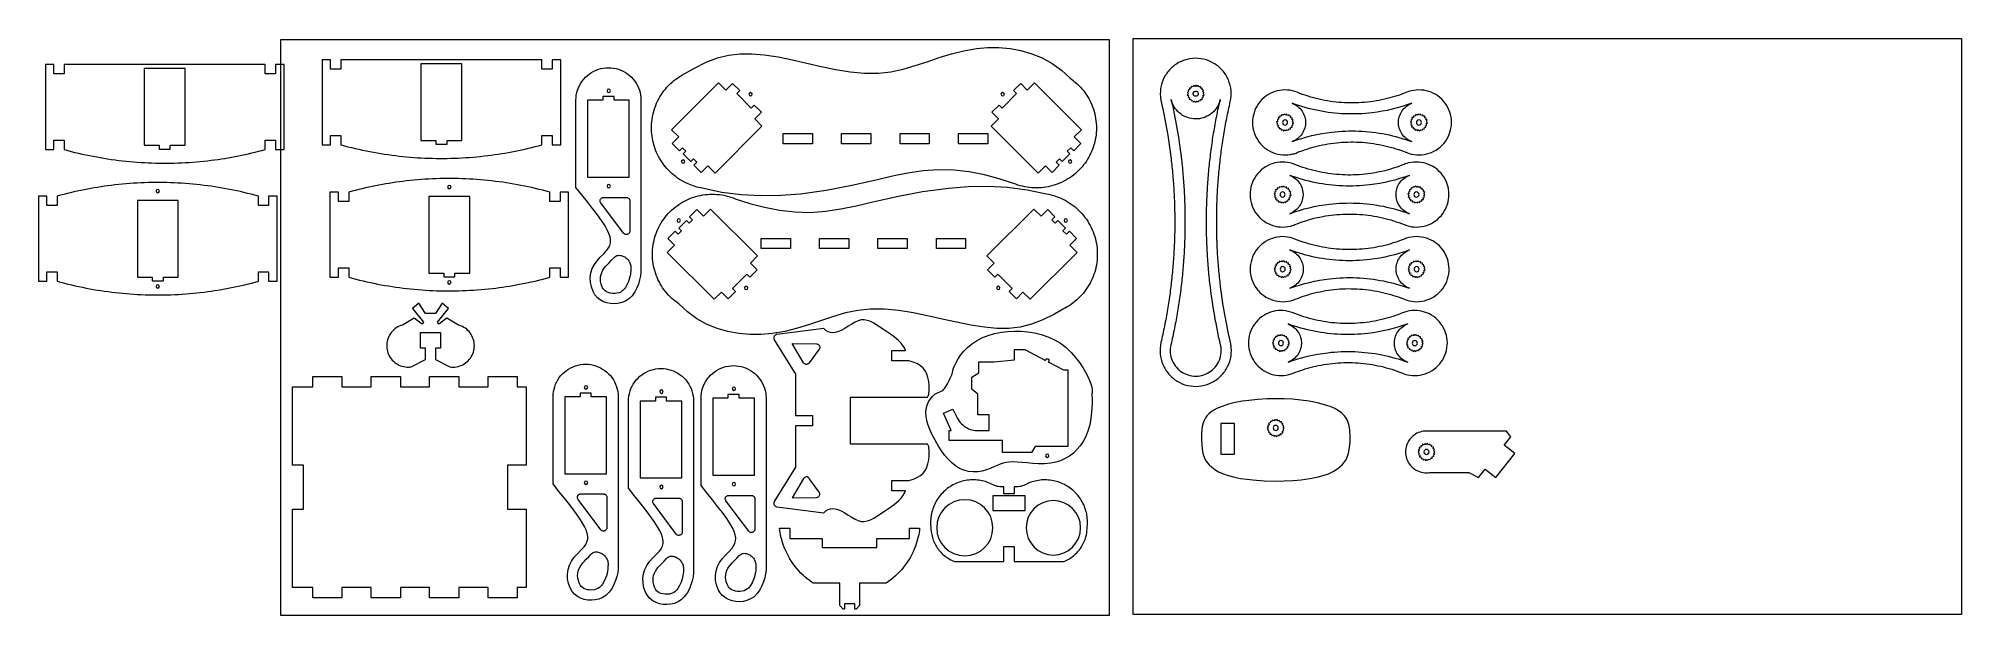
# Model space of a CAD drawing. Header units: inches. Extents: x 602 to 1167, y 387 to 556.
import ezdxf

# ---------------------------------------------------------------- set-up
doc = ezdxf.new("R2010")
doc.units = ezdxf.units.IN
doc.header["$MEASUREMENT"] = 0
doc.layers.add('Í¼²ã 1', color=7, linetype='Continuous')

msp = doc.modelspace()

# ---------------------------------------------------------------- linework, layer by layer
at = {"layer": 'Í¼²ã 1', "color": 1, "lineweight": 18}
for points in [[(916.67, 386.77), (673.58, 386.77), (673.58, 555.94), (916.67, 555.94), (916.67, 386.77)], [(1166.83, 387.09), (923.74, 387.09), (923.74, 556.26), (1166.83, 556.26), (1166.83, 387.09)]]:
    msp.add_lwpolyline(points, dxfattribs=at)
at = {"layer": 'Í¼²ã 1', "color": 7, "lineweight": 18}
for points in [[(714.68, 548.77), (714.68, 526.27), (719.03, 526.27), (719.03, 525.17), (722.33, 525.17), (722.33, 526.27), (726.68, 526.27), (726.68, 548.77), (714.68, 548.77)], [(633.47, 547.38), (633.47, 524.88), (637.82, 524.88), (637.82, 523.78), (641.12, 523.78), (641.12, 524.88), (645.47, 524.88), (645.47, 547.38), (633.47, 547.38)], [(791.43, 524.14), (792.42, 523.15), (791.64, 522.38), (793.91, 520.11), (794.68, 520.89), (795.67, 519.9), (794.79, 519.02), (796.91, 516.9), (798.85, 518.84), (800.98, 516.72), (814.76, 530.51), (812.64, 532.63), (814.59, 534.57), (812.47, 536.69), (811.58, 535.81), (807.34, 540.05), (808.22, 540.94), (806.1, 543.06), (804.16, 541.11), (802.04, 543.24), (788.25, 529.45), (790.37, 527.33), (788.43, 525.38), (790.55, 523.26), (791.43, 524.14)], [(901.13, 519.9), (902.12, 520.89), (902.9, 520.11), (905.16, 522.38), (904.38, 523.15), (905.37, 524.14), (906.26, 523.26), (908.38, 525.38), (906.43, 527.33), (908.55, 529.45), (894.77, 543.24), (892.64, 541.11), (890.7, 543.06), (888.58, 540.94), (889.46, 540.05), (885.22, 535.81), (884.34, 536.69), (882.21, 534.57), (884.16, 532.63), (882.04, 530.51), (895.83, 516.72), (897.95, 518.84), (899.89, 516.9), (902.01, 519.02), (901.13, 519.9)], [(768.05, 539.22), (768.05, 538.12), (763.6, 538.12), (763.6, 515.52), (775.8, 515.52), (775.8, 538.12), (771.35, 538.12), (771.35, 539.22), (768.05, 539.22)], [(821.01, 528.35), (829.58, 528.35), (829.58, 525.35), (821.01, 525.35), (821.01, 528.35)], [(838.15, 528.35), (846.72, 528.35), (846.72, 525.35), (838.15, 525.35), (838.15, 528.35)], [(855.29, 528.35), (863.86, 528.35), (863.86, 525.35), (855.29, 525.35), (855.29, 528.35)], [(872.44, 528.35), (881.01, 528.35), (881.01, 525.35), (872.44, 525.35), (872.44, 528.35)], [(631.44, 508.69), (631.44, 486.19), (635.79, 486.19), (635.79, 485.09), (639.09, 485.09), (639.09, 486.19), (643.44, 486.19), (643.44, 508.69), (631.44, 508.69)], [(717, 509.86), (717, 487.36), (721.35, 487.36), (721.35, 486.26), (724.65, 486.26), (724.65, 487.36), (729, 487.36), (729, 509.86), (717, 509.86)], [(794.4, 502.97), (793.41, 501.98), (792.63, 502.76), (790.37, 500.5), (791.15, 499.72), (790.16, 498.73), (789.27, 499.61), (787.15, 497.49), (789.1, 495.55), (786.97, 493.43), (800.76, 479.64), (802.88, 481.76), (804.83, 479.81), (806.95, 481.94), (806.07, 482.82), (810.31, 487.06), (811.19, 486.18), (813.31, 488.3), (811.37, 490.24), (813.49, 492.37), (799.7, 506.15), (797.58, 504.03), (795.64, 505.98), (793.52, 503.86), (794.4, 502.97)], [(904.1, 498.73), (903.11, 499.72), (903.89, 500.5), (901.62, 502.76), (900.85, 501.98), (899.86, 502.97), (900.74, 503.86), (898.62, 505.98), (896.67, 504.03), (894.55, 506.15), (880.76, 492.37), (882.89, 490.24), (880.94, 488.3), (883.06, 486.18), (883.95, 487.06), (888.19, 482.82), (887.3, 481.94), (889.43, 479.81), (891.37, 481.76), (893.49, 479.64), (907.28, 493.43), (905.16, 495.55), (907.1, 497.49), (904.98, 499.61), (904.1, 498.73)], [(823.09, 494.52), (814.52, 494.52), (814.52, 497.52), (823.09, 497.52), (823.09, 494.52)], [(840.24, 494.52), (831.66, 494.52), (831.66, 497.52), (840.24, 497.52), (840.24, 494.52)], [(857.38, 494.52), (848.81, 494.52), (848.81, 497.52), (857.38, 497.52), (857.38, 494.52)], [(874.52, 494.52), (865.95, 494.52), (865.95, 497.52), (874.52, 497.52), (874.52, 494.52)], [(862.87, 446.4), (862.97, 447.52), (863.23, 448.58), (863.64, 449.56), (864.19, 450.42), (864.83, 451.15), (865.53, 451.74), (866.26, 452.21), (866.92, 452.52), (867.39, 452.7), (867.67, 452.81), (867.76, 452.85), (867.79, 452.87), (867.8, 452.87), (867.8, 452.87), (867.83, 452.89), (867.91, 452.98), (868.14, 453.24), (868.4, 453.59), (868.69, 454), (869.21, 454.86), (869.69, 455.76), (870.04, 456.47), (870.29, 457.05), (870.44, 457.45), (870.54, 457.78), (870.64, 458.17), (870.79, 458.73), (871, 459.4), (871.28, 460.13), (871.74, 461.12), (872.32, 462.16), (873.06, 463.25), (873.97, 464.37), (875.07, 465.48), (876.3, 466.49), (877.71, 467.44), (879.31, 468.29), (881.11, 469.01), (883.05, 469.58), (885.12, 469.99), (886.97, 470.22), (888.88, 470.32), (890.83, 470.29), (892.8, 470.12), (894.78, 469.79), (896.75, 469.31), (898.69, 468.65), (900.58, 467.79), (902.39, 466.72), (904.06, 465.45), (905.54, 464.05), (906.83, 462.58), (907.96, 461.09), (908.92, 459.63), (909.71, 458.25), (910.36, 456.98), (910.87, 455.83), (911.26, 454.82), (911.43, 454.28), (911.57, 453.72), (911.66, 453.05), (911.67, 452.64), (911.65, 452.32), (911.63, 452.13), (911.63, 452.06), (911.62, 452.01), (911.62, 451.74), (911.62, 451.27), (911.63, 450.68), (911.63, 449.98), (911.63, 448.92), (911.6, 447.75), (911.52, 446.49), (911.33, 444.69), (910.99, 442.82), (910.45, 440.93), (909.7, 439.13), (909, 437.84), (908.17, 436.63), (907.22, 435.51), (906.17, 434.5), (905, 433.6), (903.75, 432.85), (902.41, 432.25), (900.99, 431.79), (899.55, 431.51), (897.71, 431.35), (895.93, 431.35), (894.22, 431.45), (892.59, 431.6), (891.05, 431.75), (889.64, 431.86), (888.38, 431.91), (887.36, 431.86), (886.46, 431.73), (885.58, 431.5), (884.69, 431.19), (883.77, 430.82), (882.8, 430.41), (881.77, 429.97), (880.63, 429.55), (879.37, 429.21), (878.07, 429), (876.74, 428.96), (875.39, 429.1), (874.05, 429.45), (872.77, 430), (871.57, 430.74), (870.47, 431.64), (869.44, 432.66), (868.46, 433.82), (867.5, 435.12), (866.56, 436.54), (865.55, 438.25), (864.63, 440.04), (863.84, 441.87), (863.46, 442.96), (863.16, 444.06), (862.95, 445.2), (862.87, 446.4)], [(677.02, 430.91), (677.02, 453.97), (682.93, 453.97), (682.93, 456.97), (691.5, 456.97), (691.5, 453.97), (700.08, 453.97), (700.08, 456.97), (708.65, 456.97), (708.65, 453.97), (717.22, 453.97), (717.22, 456.97), (725.79, 456.97), (725.79, 453.97), (734.36, 453.97), (734.36, 456.97), (742.93, 456.97), (742.93, 453.97), (745.59, 453.97), (745.59, 430.91), (740.1, 430.91), (740.1, 418.02), (745.59, 418.02), (745.59, 394.97), (742.93, 394.97), (742.93, 391.97), (734.36, 391.97), (734.36, 394.97), (725.79, 394.97), (725.79, 391.97), (717.22, 391.97), (717.22, 394.97), (708.65, 394.97), (708.65, 391.97), (700.08, 391.97), (700.08, 394.97), (691.5, 394.97), (691.5, 391.97), (682.93, 391.97), (682.93, 394.97), (677.02, 394.97), (677.02, 418.02), (680.23, 418.02), (680.23, 430.91), (677.02, 430.91)], [(761.36, 452.13), (761.36, 451.03), (756.91, 451.03), (756.91, 428.43), (769.11, 428.43), (769.11, 451.03), (764.66, 451.03), (764.66, 452.13), (761.36, 452.13)], [(804.78, 451.72), (804.78, 450.62), (800.33, 450.62), (800.33, 428.02), (812.53, 428.02), (812.53, 450.62), (808.08, 450.62), (808.08, 451.72), (804.78, 451.72)], [(783.49, 450.88), (783.49, 449.78), (779.04, 449.78), (779.04, 427.18), (791.24, 427.18), (791.24, 449.78), (786.79, 449.78), (786.79, 450.88), (783.49, 450.88)], [(892.03, 417.61), (892.03, 421.9), (882.53, 421.9), (882.53, 417.61), (892.03, 417.61)]]:
    msp.add_lwpolyline(points, dxfattribs=at)
at = {"layer": 'Í¼²ã 1', "color": 184, "lineweight": 18}
for points in [[(940.2, 541.66), (940.22, 541.22), (939.81, 541.06), (939.96, 540.65), (939.61, 540.39), (939.87, 540.03), (939.6, 539.68), (939.95, 539.41), (939.8, 539), (940.21, 538.84), (940.17, 538.4), (940.62, 538.36), (940.71, 537.93), (941.14, 538.02), (941.35, 537.63), (941.74, 537.84), (942.05, 537.53), (942.36, 537.84), (942.75, 537.62), (942.96, 538.01), (943.4, 537.91), (943.49, 538.35), (943.93, 538.37), (943.91, 538.82), (944.32, 538.97), (944.17, 539.38), (944.52, 539.65), (944.26, 540), (944.53, 540.35), (944.18, 540.62), (944.33, 541.03), (943.92, 541.19), (943.96, 541.63), (943.51, 541.67), (943.42, 542.1), (942.99, 542.01), (942.78, 542.4), (942.39, 542.19), (942.08, 542.5), (941.77, 542.19), (941.38, 542.41), (941.17, 542.02), (940.73, 542.12), (940.64, 541.68), (940.2, 541.66)], [(968.73, 534.03), (968.37, 533.78), (968.02, 534.06), (967.75, 533.71), (967.34, 533.88), (967.17, 533.47), (966.73, 533.52), (966.68, 533.08), (966.25, 533), (966.32, 532.57), (965.93, 532.37), (966.13, 531.98), (965.8, 531.67), (966.1, 531.35), (965.88, 530.97), (966.26, 530.74), (966.15, 530.32), (966.58, 530.21), (966.59, 529.76), (967.03, 529.78), (967.17, 529.36), (967.59, 529.5), (967.84, 529.14), (968.21, 529.39), (968.55, 529.11), (968.83, 529.45), (969.24, 529.29), (969.41, 529.69), (969.85, 529.65), (969.89, 530.09), (970.33, 530.16), (970.25, 530.6), (970.65, 530.8), (970.45, 531.19), (970.77, 531.49), (970.47, 531.82), (970.7, 532.2), (970.32, 532.42), (970.43, 532.85), (970, 532.96), (969.98, 533.4), (969.54, 533.39), (969.4, 533.81), (968.98, 533.67), (968.73, 534.03)], [(1008.01, 534.03), (1007.65, 533.78), (1007.31, 534.06), (1007.03, 533.71), (1006.62, 533.88), (1006.45, 533.47), (1006.01, 533.52), (1005.96, 533.08), (1005.53, 533), (1005.61, 532.57), (1005.21, 532.37), (1005.41, 531.98), (1005.09, 531.67), (1005.39, 531.35), (1005.16, 530.97), (1005.54, 530.74), (1005.43, 530.32), (1005.86, 530.21), (1005.87, 529.76), (1006.32, 529.78), (1006.46, 529.36), (1006.88, 529.5), (1007.13, 529.14), (1007.49, 529.39), (1007.83, 529.11), (1008.11, 529.45), (1008.52, 529.29), (1008.69, 529.69), (1009.13, 529.65), (1009.18, 530.09), (1009.61, 530.16), (1009.53, 530.6), (1009.93, 530.8), (1009.73, 531.19), (1010.06, 531.49), (1009.76, 531.82), (1009.98, 532.2), (1009.6, 532.42), (1009.71, 532.85), (1009.28, 532.96), (1009.27, 533.4), (1008.83, 533.39), (1008.69, 533.81), (1008.27, 533.67), (1008.01, 534.03)], [(968.01, 512.87), (967.64, 512.61), (967.3, 512.89), (967.02, 512.55), (966.61, 512.72), (966.45, 512.31), (966.01, 512.36), (965.96, 511.92), (965.52, 511.84), (965.6, 511.4), (965.21, 511.21), (965.4, 510.81), (965.08, 510.51), (965.38, 510.19), (965.15, 509.81), (965.53, 509.58), (965.42, 509.15), (965.85, 509.04), (965.87, 508.6), (966.31, 508.62), (966.45, 508.2), (966.87, 508.34), (967.12, 507.97), (967.48, 508.22), (967.83, 507.95), (968.11, 508.29), (968.51, 508.12), (968.68, 508.53), (969.12, 508.48), (969.17, 508.92), (969.61, 509), (969.53, 509.43), (969.92, 509.63), (969.73, 510.03), (970.05, 510.33), (969.75, 510.65), (969.98, 511.03), (969.6, 511.26), (969.7, 511.69), (969.28, 511.8), (969.26, 512.24), (968.82, 512.22), (968.68, 512.64), (968.26, 512.5), (968.01, 512.87)], [(1007.29, 512.87), (1006.93, 512.61), (1006.58, 512.89), (1006.31, 512.55), (1005.9, 512.72), (1005.73, 512.31), (1005.29, 512.36), (1005.24, 511.92), (1004.81, 511.84), (1004.88, 511.4), (1004.49, 511.21), (1004.69, 510.81), (1004.36, 510.51), (1004.66, 510.19), (1004.44, 509.81), (1004.82, 509.58), (1004.71, 509.15), (1005.14, 509.04), (1005.15, 508.6), (1005.59, 508.62), (1005.73, 508.2), (1006.15, 508.34), (1006.4, 507.97), (1006.77, 508.22), (1007.11, 507.95), (1007.39, 508.29), (1007.8, 508.12), (1007.97, 508.53), (1008.41, 508.48), (1008.45, 508.92), (1008.89, 509), (1008.81, 509.43), (1009.21, 509.63), (1009.01, 510.03), (1009.33, 510.33), (1009.03, 510.65), (1009.26, 511.03), (1008.88, 511.26), (1008.99, 511.69), (1008.56, 511.8), (1008.54, 512.24), (1008.1, 512.22), (1007.96, 512.64), (1007.54, 512.5), (1007.29, 512.87)], [(968.05, 490.95), (967.68, 490.69), (967.34, 490.97), (967.06, 490.63), (966.65, 490.8), (966.48, 490.39), (966.05, 490.44), (966, 490), (965.56, 489.92), (965.64, 489.48), (965.25, 489.29), (965.44, 488.89), (965.12, 488.59), (965.42, 488.27), (965.19, 487.89), (965.57, 487.66), (965.46, 487.23), (965.89, 487.12), (965.91, 486.68), (966.35, 486.7), (966.49, 486.28), (966.91, 486.41), (967.16, 486.05), (967.52, 486.3), (967.87, 486.03), (968.15, 486.37), (968.55, 486.2), (968.72, 486.61), (969.16, 486.56), (969.21, 487), (969.65, 487.08), (969.57, 487.51), (969.96, 487.71), (969.77, 488.11), (970.09, 488.41), (969.79, 488.73), (970.01, 489.11), (969.63, 489.34), (969.74, 489.77), (969.32, 489.88), (969.3, 490.32), (968.86, 490.3), (968.72, 490.72), (968.3, 490.58), (968.05, 490.95)], [(1007.33, 490.95), (1006.97, 490.69), (1006.62, 490.97), (1006.35, 490.63), (1005.94, 490.8), (1005.77, 490.39), (1005.33, 490.44), (1005.28, 490), (1004.84, 489.92), (1004.92, 489.48), (1004.53, 489.29), (1004.73, 488.89), (1004.4, 488.59), (1004.7, 488.27), (1004.48, 487.89), (1004.86, 487.66), (1004.75, 487.23), (1005.17, 487.12), (1005.19, 486.68), (1005.63, 486.7), (1005.77, 486.28), (1006.19, 486.41), (1006.44, 486.05), (1006.81, 486.3), (1007.15, 486.03), (1007.43, 486.37), (1007.84, 486.2), (1008.01, 486.61), (1008.45, 486.56), (1008.49, 487), (1008.93, 487.08), (1008.85, 487.51), (1009.25, 487.71), (1009.05, 488.11), (1009.37, 488.41), (1009.07, 488.73), (1009.3, 489.11), (1008.92, 489.34), (1009.03, 489.77), (1008.6, 489.88), (1008.58, 490.32), (1008.14, 490.3), (1008, 490.72), (1007.58, 490.58), (1007.33, 490.95)], [(966.64, 464.35), (967, 464.6), (967.34, 464.33), (967.62, 464.67), (968.03, 464.5), (968.2, 464.91), (968.64, 464.86), (968.69, 465.3), (969.12, 465.38), (969.04, 465.81), (969.44, 466.01), (969.24, 466.41), (969.57, 466.71), (969.27, 467.03), (969.49, 467.41), (969.11, 467.64), (969.22, 468.07), (968.79, 468.18), (968.78, 468.62), (968.34, 468.6), (968.2, 469.02), (967.78, 468.88), (967.52, 469.25), (967.16, 468.99), (966.82, 469.27), (966.54, 468.93), (966.13, 469.1), (965.96, 468.69), (965.52, 468.74), (965.47, 468.3), (965.04, 468.22), (965.12, 467.78), (964.72, 467.59), (964.92, 467.19), (964.6, 466.89), (964.9, 466.57), (964.67, 466.19), (965.05, 465.96), (964.94, 465.53), (965.37, 465.42), (965.38, 464.98), (965.83, 465), (965.97, 464.58), (966.39, 464.71), (966.64, 464.35)], [(1005.92, 464.35), (1006.28, 464.6), (1006.63, 464.33), (1006.9, 464.67), (1007.31, 464.5), (1007.48, 464.91), (1007.92, 464.86), (1007.97, 465.3), (1008.41, 465.38), (1008.33, 465.81), (1008.72, 466.01), (1008.52, 466.41), (1008.85, 466.71), (1008.55, 467.03), (1008.77, 467.41), (1008.39, 467.64), (1008.5, 468.07), (1008.07, 468.18), (1008.06, 468.62), (1007.62, 468.6), (1007.48, 469.02), (1007.06, 468.88), (1006.81, 469.25), (1006.44, 468.99), (1006.1, 469.27), (1005.82, 468.93), (1005.41, 469.1), (1005.24, 468.69), (1004.8, 468.74), (1004.76, 468.3), (1004.32, 468.22), (1004.4, 467.78), (1004, 467.59), (1004.2, 467.19), (1003.88, 466.89), (1004.18, 466.57), (1003.95, 466.19), (1004.33, 465.96), (1004.22, 465.53), (1004.65, 465.42), (1004.67, 464.98), (1005.11, 465), (1005.25, 464.58), (1005.67, 464.71), (1005.92, 464.35)], [(964.87, 439.77), (965.12, 439.41), (965.48, 439.66), (965.83, 439.39), (966.1, 439.73), (966.51, 439.57), (966.68, 439.98), (967.12, 439.93), (967.17, 440.37), (967.6, 440.46), (967.52, 440.89), (967.91, 441.09), (967.71, 441.48), (968.03, 441.79), (967.73, 442.11), (967.95, 442.49), (967.57, 442.71), (967.68, 443.14), (967.25, 443.25), (967.23, 443.69), (966.79, 443.67), (966.65, 444.09), (966.23, 443.95), (965.97, 444.31), (965.61, 444.06), (965.26, 444.33), (964.99, 443.98), (964.58, 444.15), (964.41, 443.74), (963.97, 443.79), (963.93, 443.35), (963.49, 443.26), (963.58, 442.83), (963.18, 442.63), (963.38, 442.23), (963.06, 441.93), (963.36, 441.61), (963.14, 441.23), (963.52, 441.01), (963.42, 440.58), (963.85, 440.47), (963.86, 440.03), (964.31, 440.05), (964.45, 439.63), (964.87, 439.77)], [(1011.47, 432.99), (1011.49, 433.43), (1011.92, 433.54), (1011.82, 433.96), (1012.2, 434.19), (1011.98, 434.57), (1012.28, 434.89), (1011.96, 435.19), (1012.16, 435.59), (1011.77, 435.79), (1011.85, 436.22), (1011.41, 436.31), (1011.37, 436.75), (1010.93, 436.7), (1010.76, 437.11), (1010.35, 436.95), (1010.08, 437.29), (1009.73, 437.02), (1009.37, 437.27), (1009.12, 436.91), (1008.7, 437.06), (1008.56, 436.64), (1008.11, 436.66), (1008.09, 436.22), (1007.67, 436.11), (1007.77, 435.68), (1007.39, 435.46), (1007.61, 435.08), (1007.31, 434.75), (1007.63, 434.45), (1007.43, 434.06), (1007.82, 433.86), (1007.74, 433.42), (1008.17, 433.34), (1008.22, 432.9), (1008.66, 432.94), (1008.82, 432.53), (1009.23, 432.7), (1009.51, 432.35), (1009.85, 432.63), (1010.21, 432.37), (1010.47, 432.73), (1010.89, 432.59), (1011.03, 433.01), (1011.47, 432.99)]]:
    msp.add_lwpolyline(points, dxfattribs=at)
at = {"layer": 'Í¼²ã 1', "color": 216, "lineweight": 18}
msp.add_lwpolyline([(941.32, 540.02), (941.33, 540.17), (941.37, 540.31), (941.44, 540.43), (941.54, 540.54), (941.65, 540.64), (941.77, 540.71), (941.91, 540.75), (942.06, 540.76), (942.22, 540.75), (942.36, 540.71), (942.48, 540.64), (942.59, 540.54), (942.69, 540.43), (942.75, 540.31), (942.8, 540.17), (942.81, 540.02), (942.8, 539.86), (942.75, 539.72), (942.69, 539.6), (942.59, 539.49), (942.48, 539.39), (942.36, 539.33), (942.22, 539.28), (942.06, 539.27), (941.91, 539.28), (941.77, 539.33), (941.65, 539.39), (941.54, 539.49), (941.44, 539.6), (941.37, 539.72), (941.33, 539.86), (941.32, 540.02)], dxfattribs=at)
at = {"layer": 'Í¼²ã 1', "color": 20, "lineweight": 18}
for points in [[(965.55, 450.45), (962.91, 450.39), (960.28, 450.23), (957.67, 449.97), (955.66, 449.69), (953.67, 449.32), (951.71, 448.83), (949.79, 448.21), (948.45, 447.65), (947.18, 446.96), (946.52, 446.52), (945.91, 446.02), (945.37, 445.45), (944.9, 444.8), (944.52, 444.09), (944.23, 443.35), (943.99, 442.33), (943.85, 441.29), (943.8, 440.24), (943.78, 438.47), (943.84, 436.71), (944.05, 434.96), (944.26, 434.09), (944.56, 433.25), (944.96, 432.45), (945.46, 431.7), (946.05, 431.02), (946.7, 430.4), (947.7, 429.65), (948.78, 429.01), (949.91, 428.48), (951.63, 427.86), (953.4, 427.39), (955.21, 427.04), (957.03, 426.78), (958.85, 426.59), (962.2, 426.36), (965.55, 426.27), (968.05, 426.32), (970.55, 426.44), (973.04, 426.65), (975.51, 426.98), (977.96, 427.47), (979.49, 427.88), (980.99, 428.4), (982.43, 429.07), (983.77, 429.91), (984.5, 430.5), (985.17, 431.16), (985.77, 431.89), (986.27, 432.69), (986.66, 433.56), (986.94, 434.47), (987.23, 436.11), (987.35, 437.79), (987.35, 439.47), (987.25, 441.14), (987.16, 442.03), (986.98, 442.92), (986.71, 443.77), (986.27, 444.68), (985.67, 445.51), (984.95, 446.22), (984.14, 446.82), (982.87, 447.54), (981.53, 448.13), (980.15, 448.6), (977.78, 449.25), (975.37, 449.73), (972.93, 450.06), (970.47, 450.28), (968.01, 450.4), (965.55, 450.45)], [(953.45, 443.15), (949.45, 443.15), (949.45, 434.15), (953.45, 434.15), (953.45, 443.15)]]:
    msp.add_lwpolyline(points, dxfattribs=at)
at = {"layer": 'Í¼²ã 1', "color": 7, "lineweight": 18}
for points, knots in [([(888.6, 513.67), (890.31, 512.97), (892.12, 512.54), (893.97, 512.4), (895.81, 512.26), (897.66, 512.41), (899.46, 512.85), (901.26, 513.29), (902.97, 514), (904.55, 514.98), (906.13, 515.95), (907.53, 517.16), (908.73, 518.57), (909.93, 519.98), (910.9, 521.57), (911.6, 523.28), (912.3, 525), (912.73, 526.8), (912.87, 528.65), (913.01, 530.5), (912.86, 532.34), (912.42, 534.14), (911.98, 535.94), (911.27, 537.66), (910.3, 539.23), (909.32, 540.81), (908.12, 542.22), (906.7, 543.41), (906.22, 543.83), (905.71, 544.21), (905.18, 544.57), (905.18, 544.57), (902.66, 546.94), (902.66, 546.94), (902.66, 546.94), (899.93, 548.91), (899.93, 548.91), (899.93, 548.91), (897.02, 550.52), (897.02, 550.52), (897.02, 550.52), (893.96, 551.78), (893.96, 551.78), (893.96, 551.78), (890.77, 552.69), (890.77, 552.69), (890.77, 552.69), (887.56, 553.27), (887.56, 553.27), (887.56, 553.27), (884.3, 553.56), (884.3, 553.56), (884.3, 553.56), (881, 553.55), (881, 553.55), (881, 553.55), (877.71, 553.28), (877.71, 553.28), (877.71, 553.28), (874.01, 552.66), (874.01, 552.66), (874.01, 552.66), (870.38, 551.74), (870.38, 551.74), (870.38, 551.74), (866.81, 550.63), (866.81, 550.63), (866.81, 550.63), (863.27, 549.43), (863.27, 549.43), (863.27, 549.43), (859.75, 548.26), (859.75, 548.26), (859.75, 548.26), (856.21, 547.24), (856.21, 547.24), (856.21, 547.24), (852.63, 546.48), (852.63, 546.48), (852.63, 546.48), (849, 546.08), (849, 546.08), (849, 546.08), (844.85, 546.09), (844.85, 546.09), (844.85, 546.09), (840.64, 546.49), (840.64, 546.49), (840.64, 546.49), (836.4, 547.18), (836.4, 547.18), (836.4, 547.18), (832.14, 548.05), (832.14, 548.05), (832.14, 548.05), (827.89, 549.02), (827.89, 549.02), (827.89, 549.02), (823.68, 549.97), (823.68, 549.97), (823.68, 549.97), (819.51, 550.82), (819.51, 550.82), (819.51, 550.82), (815.42, 551.46), (815.42, 551.46), (815.42, 551.46), (811.83, 551.77), (811.83, 551.77), (811.83, 551.77), (808.34, 551.76), (808.34, 551.76), (808.34, 551.76), (804.96, 551.37), (804.96, 551.37), (804.96, 551.37), (801.67, 550.52), (801.67, 550.52), (801.67, 550.52), (798.37, 549.25), (798.37, 549.25), (798.37, 549.25), (794.94, 547.56), (794.94, 547.56), (794.94, 547.56), (791.24, 545.49), (791.24, 545.49), (789.61, 544.53), (788.14, 543.34), (786.89, 541.93), (785.63, 540.52), (784.61, 538.93), (783.85, 537.2), (783.09, 535.47), (782.61, 533.64), (782.42, 531.76), (782.24, 529.89), (782.34, 528), (782.75, 526.15), (783.15, 524.31), (783.83, 522.55), (784.79, 520.92), (785.74, 519.29), (786.94, 517.83), (788.35, 516.57), (789.75, 515.31), (791.34, 514.29), (793.07, 513.53), (794.41, 512.94), (795.81, 512.52), (797.25, 512.28), (797.25, 512.28), (802.96, 511.06), (802.96, 511.06), (802.96, 511.06), (808.7, 510.33), (808.7, 510.33), (808.7, 510.33), (814.47, 510.03), (814.47, 510.03), (814.47, 510.03), (820.26, 510.13), (820.26, 510.13), (820.26, 510.13), (826.04, 510.57), (826.04, 510.57), (826.04, 510.57), (833.61, 511.59), (833.61, 511.59), (833.61, 511.59), (841.15, 513.02), (841.15, 513.02), (841.15, 513.02), (848.64, 514.75), (848.64, 514.75), (848.64, 514.75), (853.11, 515.79), (853.11, 515.79), (853.11, 515.79), (857.59, 516.71), (857.59, 516.71), (857.59, 516.71), (862.08, 517.38), (862.08, 517.38), (862.08, 517.38), (866.59, 517.7), (866.59, 517.7), (866.59, 517.7), (871.14, 517.57), (871.14, 517.57), (871.14, 517.57), (875.6, 517.05), (875.6, 517.05), (875.6, 517.05), (880.03, 516.18), (880.03, 516.18), (880.03, 516.18), (884.37, 515.04), (884.37, 515.04), (884.37, 515.04), (888.6, 513.67), (888.6, 513.67), (888.6, 513.67), (888.6, 513.67), (888.6, 513.67)], [0, 0, 0, 0, 1, 1, 1, 2, 2, 2, 3, 3, 3, 4, 4, 4, 5, 5, 5, 6, 6, 6, 7, 7, 7, 8, 8, 8, 9, 9, 9, 10, 10, 10, 11, 11, 11, 12, 12, 12, 13, 13, 13, 14, 14, 14, 15, 15, 15, 16, 16, 16, 17, 17, 17, 18, 18, 18, 19, 19, 19, 20, 20, 20, 21, 21, 21, 22, 22, 22, 23, 23, 23, 24, 24, 24, 25, 25, 25, 26, 26, 26, 27, 27, 27, 28, 28, 28, 29, 29, 29, 30, 30, 30, 31, 31, 31, 32, 32, 32, 33, 33, 33, 34, 34, 34, 35, 35, 35, 36, 36, 36, 37, 37, 37, 38, 38, 38, 39, 39, 39, 40, 40, 40, 41, 41, 41, 42, 42, 42, 43, 43, 43, 44, 44, 44, 45, 45, 45, 46, 46, 46, 47, 47, 47, 48, 48, 48, 49, 49, 49, 50, 50, 50, 51, 51, 51, 52, 52, 52, 53, 53, 53, 54, 54, 54, 55, 55, 55, 56, 56, 56, 57, 57, 57, 58, 58, 58, 59, 59, 59, 60, 60, 60, 61, 61, 61, 62, 62, 62, 63, 63, 63, 64, 64, 64, 65, 65, 65, 66, 66, 66, 67, 67, 67, 68, 68, 68, 68]), ([(668.99, 523.63), (663.78, 522.19), (658.48, 521.14), (653.12, 520.47), (650.24, 520.11), (647.34, 519.87), (644.44, 519.74), (641.54, 519.61), (638.63, 519.59), (635.73, 519.69), (632.83, 519.79), (629.93, 520), (627.05, 520.33), (624.16, 520.65), (621.29, 521.09), (618.44, 521.64), (615.58, 522.19), (612.76, 522.86), (609.96, 523.63), (609.96, 523.63), (609.96, 526.38), (609.96, 526.38), (609.96, 526.38), (606.96, 526.38), (606.96, 526.38), (606.96, 526.38), (606.96, 523.63), (606.96, 523.63), (606.96, 523.63), (604.46, 523.63), (604.46, 523.63), (604.46, 523.63), (604.46, 548.63), (604.46, 548.63), (604.46, 548.63), (606.96, 548.63), (606.96, 548.63), (606.96, 548.63), (606.96, 545.88), (606.96, 545.88), (606.96, 545.88), (609.96, 545.88), (609.96, 545.88), (609.96, 545.88), (609.96, 548.63), (609.96, 548.63), (609.96, 548.63), (668.99, 548.63), (668.99, 548.63), (668.99, 548.63), (668.99, 545.88), (668.99, 545.88), (668.99, 545.88), (671.99, 545.88), (671.99, 545.88), (671.99, 545.88), (671.99, 548.63), (671.99, 548.63), (671.99, 548.63), (674.49, 548.63), (674.49, 548.63), (674.49, 548.63), (674.49, 523.63), (674.49, 523.63), (674.49, 523.63), (671.99, 523.63), (671.99, 523.63), (671.99, 523.63), (671.99, 526.38), (671.99, 526.38), (671.99, 526.38), (668.99, 526.38), (668.99, 526.38), (668.99, 526.38), (668.99, 523.63), (668.99, 523.63), (668.99, 523.63), (668.99, 523.63), (668.99, 523.63)], [0, 0, 0, 0, 1, 1, 1, 2, 2, 2, 3, 3, 3, 4, 4, 4, 5, 5, 5, 6, 6, 6, 7, 7, 7, 8, 8, 8, 9, 9, 9, 10, 10, 10, 11, 11, 11, 12, 12, 12, 13, 13, 13, 14, 14, 14, 15, 15, 15, 16, 16, 16, 17, 17, 17, 18, 18, 18, 19, 19, 19, 20, 20, 20, 21, 21, 21, 22, 22, 22, 23, 23, 23, 24, 24, 24, 25, 25, 25, 26, 26, 26, 26]), ([(750.2, 525.02), (744.99, 523.58), (739.69, 522.53), (734.32, 521.86), (731.44, 521.51), (728.55, 521.26), (725.64, 521.13), (722.74, 521), (719.84, 520.99), (716.94, 521.08), (714.03, 521.18), (711.14, 521.39), (708.25, 521.72), (705.36, 522.05), (702.49, 522.48), (699.64, 523.04), (696.79, 523.59), (693.96, 524.25), (691.16, 525.02), (691.16, 525.02), (691.16, 527.77), (691.16, 527.77), (691.16, 527.77), (688.16, 527.77), (688.16, 527.77), (688.16, 527.77), (688.16, 525.02), (688.16, 525.02), (688.16, 525.02), (685.66, 525.02), (685.66, 525.02), (685.66, 525.02), (685.66, 550.02), (685.66, 550.02), (685.66, 550.02), (688.16, 550.02), (688.16, 550.02), (688.16, 550.02), (688.16, 547.27), (688.16, 547.27), (688.16, 547.27), (691.16, 547.27), (691.16, 547.27), (691.16, 547.27), (691.16, 550.02), (691.16, 550.02), (691.16, 550.02), (750.2, 550.02), (750.2, 550.02), (750.2, 550.02), (750.2, 547.27), (750.2, 547.27), (750.2, 547.27), (753.2, 547.27), (753.2, 547.27), (753.2, 547.27), (753.2, 550.02), (753.2, 550.02), (753.2, 550.02), (755.7, 550.02), (755.7, 550.02), (755.7, 550.02), (755.7, 525.02), (755.7, 525.02), (755.7, 525.02), (753.2, 525.02), (753.2, 525.02), (753.2, 525.02), (753.2, 527.77), (753.2, 527.77), (753.2, 527.77), (750.2, 527.77), (750.2, 527.77), (750.2, 527.77), (750.2, 525.02), (750.2, 525.02), (750.2, 525.02), (750.2, 525.02), (750.2, 525.02)], [0, 0, 0, 0, 1, 1, 1, 2, 2, 2, 3, 3, 3, 4, 4, 4, 5, 5, 5, 6, 6, 6, 7, 7, 7, 8, 8, 8, 9, 9, 9, 10, 10, 10, 11, 11, 11, 12, 12, 12, 13, 13, 13, 14, 14, 14, 15, 15, 15, 16, 16, 16, 17, 17, 17, 18, 18, 18, 19, 19, 19, 20, 20, 20, 21, 21, 21, 22, 22, 22, 23, 23, 23, 24, 24, 24, 25, 25, 25, 26, 26, 26, 26]), ([(779.24, 538.12), (779.24, 539.12), (779.09, 540.12), (778.78, 541.07), (778.47, 542.02), (778.01, 542.92), (777.42, 543.73), (776.83, 544.54), (776.12, 545.25), (775.31, 545.84), (774.5, 546.43), (773.61, 546.88), (772.65, 547.19), (771.7, 547.5), (770.71, 547.66), (769.7, 547.66), (768.7, 547.66), (767.71, 547.5), (766.76, 547.19), (765.8, 546.88), (764.91, 546.43), (764.1, 545.84), (763.29, 545.25), (762.58, 544.54), (761.99, 543.73), (761.4, 542.92), (760.94, 542.02), (760.63, 541.07), (760.32, 540.12), (760.16, 539.12), (760.16, 538.12), (760.16, 538.12), (760.16, 512.5), (760.16, 512.5), (760.16, 512.5), (761.87, 510.34), (761.87, 510.34), (761.87, 510.34), (763.51, 508.29), (763.51, 508.29), (763.51, 508.29), (765.04, 506.34), (765.04, 506.34), (765.04, 506.34), (766.45, 504.5), (766.45, 504.5), (766.45, 504.5), (767.68, 502.78), (767.68, 502.78), (767.68, 502.78), (768.72, 501.18), (768.72, 501.18), (768.72, 501.18), (769.35, 500.05), (769.35, 500.05), (769.35, 500.05), (769.84, 498.99), (769.84, 498.99), (769.84, 498.99), (770.17, 498.01), (770.17, 498.01), (770.17, 498.01), (770.33, 497.09), (770.33, 497.09), (770.33, 497.09), (770.31, 496.24), (770.31, 496.24), (770.31, 496.24), (770.1, 495.47), (770.1, 495.47), (770.1, 495.47), (769.73, 494.75), (769.73, 494.75), (769.73, 494.75), (769.25, 494.07), (769.25, 494.07), (769.25, 494.07), (768.31, 493.04), (768.31, 493.04), (768.31, 493.04), (767.3, 492.02), (767.3, 492.02), (767.3, 492.02), (766.36, 490.97), (766.36, 490.97), (766.36, 490.97), (765.57, 489.84), (765.57, 489.84), (765.57, 489.84), (764.97, 488.65), (764.97, 488.65), (764.97, 488.65), (764.56, 487.38), (764.56, 487.38), (764.56, 487.38), (764.37, 486.05), (764.37, 486.05), (764.37, 486.05), (764.42, 484.66), (764.42, 484.66), (764.42, 484.66), (764.69, 483.27), (764.69, 483.27), (764.69, 483.27), (765.18, 481.96), (765.18, 481.96), (765.18, 481.96), (765.75, 480.97), (765.75, 480.97), (765.75, 480.97), (766.46, 480.12), (766.46, 480.12), (766.46, 480.12), (767.3, 479.45), (767.3, 479.45), (767.3, 479.45), (768.24, 478.94), (768.24, 478.94), (768.24, 478.94), (769.26, 478.6), (769.26, 478.6), (769.26, 478.6), (770.32, 478.4), (770.32, 478.4), (770.32, 478.4), (771.41, 478.35), (771.41, 478.35), (771.41, 478.35), (772.5, 478.44), (772.5, 478.44), (772.5, 478.44), (773.63, 478.69), (773.63, 478.69), (773.63, 478.69), (774.71, 479.14), (774.71, 479.14), (774.71, 479.14), (775.72, 479.81), (775.72, 479.81), (775.72, 479.81), (776.64, 480.71), (776.64, 480.71), (776.64, 480.71), (777.44, 481.86), (777.44, 481.86), (777.44, 481.86), (778.02, 482.97), (778.02, 482.97), (778.02, 482.97), (778.49, 484.14), (778.49, 484.14), (778.49, 484.14), (778.86, 485.35), (778.86, 485.35), (778.86, 485.35), (779.12, 486.53), (779.12, 486.53), (779.12, 486.53), (779.25, 487.63), (779.25, 487.63), (779.25, 487.63), (779.24, 488.6), (779.24, 488.6), (779.24, 488.6), (779.24, 538.12), (779.24, 538.12), (779.24, 538.12), (779.24, 538.12), (779.24, 538.12)], [0, 0, 0, 0, 1, 1, 1, 2, 2, 2, 3, 3, 3, 4, 4, 4, 5, 5, 5, 6, 6, 6, 7, 7, 7, 8, 8, 8, 9, 9, 9, 10, 10, 10, 11, 11, 11, 12, 12, 12, 13, 13, 13, 14, 14, 14, 15, 15, 15, 16, 16, 16, 17, 17, 17, 18, 18, 18, 19, 19, 19, 20, 20, 20, 21, 21, 21, 22, 22, 22, 23, 23, 23, 24, 24, 24, 25, 25, 25, 26, 26, 26, 27, 27, 27, 28, 28, 28, 29, 29, 29, 30, 30, 30, 31, 31, 31, 32, 32, 32, 33, 33, 33, 34, 34, 34, 35, 35, 35, 36, 36, 36, 37, 37, 37, 38, 38, 38, 39, 39, 39, 40, 40, 40, 41, 41, 41, 42, 42, 42, 43, 43, 43, 44, 44, 44, 45, 45, 45, 46, 46, 46, 47, 47, 47, 48, 48, 48, 49, 49, 49, 50, 50, 50, 51, 51, 51, 52, 52, 52, 53, 53, 53, 54, 54, 54, 55, 55, 55, 56, 56, 56, 56]), ([(769.3, 540.87), (769.3, 541.15), (769.53, 541.37), (769.8, 541.37), (770.08, 541.37), (770.3, 541.15), (770.3, 540.87), (770.3, 540.6), (770.08, 540.37), (769.8, 540.37), (769.53, 540.37), (769.3, 540.6), (769.3, 540.87)], [0, 0, 0, 0, 1, 1, 1, 2, 2, 2, 3, 3, 3, 4, 4, 4, 4]), ([(810.91, 539.88), (810.91, 540.15), (811.13, 540.38), (811.41, 540.38), (811.68, 540.38), (811.91, 540.15), (811.91, 539.88), (811.91, 539.6), (811.68, 539.38), (811.41, 539.38), (811.13, 539.38), (810.91, 539.6), (810.91, 539.88)], [0, 0, 0, 0, 1, 1, 1, 2, 2, 2, 3, 3, 3, 4, 4, 4, 4]), ([(884.9, 539.88), (884.9, 540.15), (885.12, 540.38), (885.4, 540.38), (885.67, 540.38), (885.9, 540.15), (885.9, 539.88), (885.9, 539.6), (885.67, 539.38), (885.4, 539.38), (885.12, 539.38), (884.9, 539.6), (884.9, 539.88)], [0, 0, 0, 0, 1, 1, 1, 2, 2, 2, 3, 3, 3, 4, 4, 4, 4]), ([(791.11, 520.08), (791.11, 520.35), (791.33, 520.58), (791.61, 520.58), (791.88, 520.58), (792.11, 520.35), (792.11, 520.08), (792.11, 519.8), (791.88, 519.58), (791.61, 519.58), (791.33, 519.58), (791.11, 519.8), (791.11, 520.08)], [0, 0, 0, 0, 1, 1, 1, 2, 2, 2, 3, 3, 3, 4, 4, 4, 4]), ([(904.7, 520.08), (904.7, 520.35), (904.92, 520.58), (905.2, 520.58), (905.47, 520.58), (905.7, 520.35), (905.7, 520.08), (905.7, 519.8), (905.47, 519.58), (905.2, 519.58), (904.92, 519.58), (904.7, 519.8), (904.7, 520.08)], [0, 0, 0, 0, 1, 1, 1, 2, 2, 2, 3, 3, 3, 4, 4, 4, 4]), ([(666.96, 484.94), (661.75, 483.5), (656.45, 482.45), (651.08, 481.78), (648.2, 481.43), (645.31, 481.18), (642.4, 481.05), (639.5, 480.92), (636.6, 480.91), (633.69, 481), (630.79, 481.1), (627.9, 481.31), (625.01, 481.64), (622.12, 481.96), (619.25, 482.4), (616.4, 482.95), (613.55, 483.51), (610.72, 484.17), (607.92, 484.94), (607.92, 484.94), (607.92, 487.69), (607.92, 487.69), (607.92, 487.69), (604.92, 487.69), (604.92, 487.69), (604.92, 487.69), (604.92, 484.94), (604.92, 484.94), (604.92, 484.94), (602.42, 484.94), (602.42, 484.94), (602.42, 484.94), (602.42, 509.94), (602.42, 509.94), (602.42, 509.94), (604.92, 509.94), (604.92, 509.94), (604.92, 509.94), (604.92, 507.19), (604.92, 507.19), (604.92, 507.19), (607.92, 507.19), (607.92, 507.19), (607.92, 507.19), (607.92, 509.94), (607.92, 509.94), (613.13, 511.38), (618.43, 512.43), (623.8, 513.1), (626.68, 513.46), (629.57, 513.7), (632.47, 513.83), (635.38, 513.96), (638.28, 513.98), (641.18, 513.88), (644.09, 513.78), (646.98, 513.57), (649.87, 513.24), (652.75, 512.92), (655.63, 512.48), (658.48, 511.93), (661.33, 511.38), (664.16, 510.71), (666.96, 509.94), (666.96, 509.94), (666.96, 507.19), (666.96, 507.19), (666.96, 507.19), (669.96, 507.19), (669.96, 507.19), (669.96, 507.19), (669.96, 509.94), (669.96, 509.94), (669.96, 509.94), (672.46, 509.94), (672.46, 509.94), (672.46, 509.94), (672.46, 484.94), (672.46, 484.94), (672.46, 484.94), (669.96, 484.94), (669.96, 484.94), (669.96, 484.94), (669.96, 487.69), (669.96, 487.69), (669.96, 487.69), (666.96, 487.69), (666.96, 487.69), (666.96, 487.69), (666.96, 484.94), (666.96, 484.94), (666.96, 484.94), (666.96, 484.94), (666.96, 484.94)], [0, 0, 0, 0, 1, 1, 1, 2, 2, 2, 3, 3, 3, 4, 4, 4, 5, 5, 5, 6, 6, 6, 7, 7, 7, 8, 8, 8, 9, 9, 9, 10, 10, 10, 11, 11, 11, 12, 12, 12, 13, 13, 13, 14, 14, 14, 15, 15, 15, 16, 16, 16, 17, 17, 17, 18, 18, 18, 19, 19, 19, 20, 20, 20, 21, 21, 21, 22, 22, 22, 23, 23, 23, 24, 24, 24, 25, 25, 25, 26, 26, 26, 27, 27, 27, 28, 28, 28, 29, 29, 29, 30, 30, 30, 31, 31, 31, 31]), ([(752.52, 486.11), (747.31, 484.68), (742, 483.62), (736.64, 482.96), (733.76, 482.6), (730.86, 482.36), (727.96, 482.23), (725.06, 482.1), (722.16, 482.08), (719.25, 482.18), (716.35, 482.28), (713.45, 482.49), (710.57, 482.81), (707.68, 483.14), (704.81, 483.58), (701.96, 484.13), (699.11, 484.68), (696.28, 485.34), (693.48, 486.11), (693.48, 486.11), (693.48, 488.86), (693.48, 488.86), (693.48, 488.86), (690.48, 488.86), (690.48, 488.86), (690.48, 488.86), (690.48, 486.11), (690.48, 486.11), (690.48, 486.11), (687.98, 486.11), (687.98, 486.11), (687.98, 486.11), (687.98, 511.11), (687.98, 511.11), (687.98, 511.11), (690.48, 511.11), (690.48, 511.11), (690.48, 511.11), (690.48, 508.36), (690.48, 508.36), (690.48, 508.36), (693.48, 508.36), (693.48, 508.36), (693.48, 508.36), (693.48, 511.11), (693.48, 511.11), (698.69, 512.55), (703.99, 513.61), (709.35, 514.27), (712.24, 514.63), (715.13, 514.87), (718.03, 515), (720.93, 515.13), (723.84, 515.15), (726.74, 515.05), (729.64, 514.95), (732.54, 514.74), (735.43, 514.42), (738.31, 514.09), (741.18, 513.65), (744.04, 513.1), (746.89, 512.55), (749.72, 511.89), (752.52, 511.11), (752.52, 511.11), (752.52, 508.36), (752.52, 508.36), (752.52, 508.36), (755.52, 508.36), (755.52, 508.36), (755.52, 508.36), (755.52, 511.11), (755.52, 511.11), (755.52, 511.11), (758.02, 511.11), (758.02, 511.11), (758.02, 511.11), (758.02, 486.11), (758.02, 486.11), (758.02, 486.11), (755.52, 486.11), (755.52, 486.11), (755.52, 486.11), (755.52, 488.86), (755.52, 488.86), (755.52, 488.86), (752.52, 488.86), (752.52, 488.86), (752.52, 488.86), (752.52, 486.11), (752.52, 486.11), (752.52, 486.11), (752.52, 486.11), (752.52, 486.11)], [0, 0, 0, 0, 1, 1, 1, 2, 2, 2, 3, 3, 3, 4, 4, 4, 5, 5, 5, 6, 6, 6, 7, 7, 7, 8, 8, 8, 9, 9, 9, 10, 10, 10, 11, 11, 11, 12, 12, 12, 13, 13, 13, 14, 14, 14, 15, 15, 15, 16, 16, 16, 17, 17, 17, 18, 18, 18, 19, 19, 19, 20, 20, 20, 21, 21, 21, 22, 22, 22, 23, 23, 23, 24, 24, 24, 25, 25, 25, 26, 26, 26, 27, 27, 27, 28, 28, 28, 29, 29, 29, 30, 30, 30, 31, 31, 31, 31]), ([(636.94, 511.44), (636.94, 511.72), (637.16, 511.94), (637.44, 511.94), (637.71, 511.94), (637.94, 511.72), (637.94, 511.44), (637.94, 511.16), (637.71, 510.94), (637.44, 510.94), (637.16, 510.94), (636.94, 511.16), (636.94, 511.44)], [0, 0, 0, 0, 1, 1, 1, 2, 2, 2, 3, 3, 3, 4, 4, 4, 4]), ([(722.5, 512.61), (722.5, 512.89), (722.72, 513.11), (723, 513.11), (723.27, 513.11), (723.5, 512.89), (723.5, 512.61), (723.5, 512.34), (723.27, 512.11), (723, 512.11), (722.72, 512.11), (722.5, 512.34), (722.5, 512.61)], [0, 0, 0, 0, 1, 1, 1, 2, 2, 2, 3, 3, 3, 4, 4, 4, 4]), ([(768.28, 509.58), (768.17, 509.58), (768.07, 509.56), (767.97, 509.53), (767.87, 509.5), (767.77, 509.45), (767.69, 509.39), (767.6, 509.33), (767.53, 509.25), (767.47, 509.17), (767.4, 509.08), (767.36, 508.99), (767.32, 508.89), (767.29, 508.79), (767.28, 508.68), (767.28, 508.58), (767.28, 508.47), (767.29, 508.37), (767.32, 508.27), (767.36, 508.16), (767.41, 508.07), (767.47, 507.98), (767.47, 507.98), (774.15, 499.06), (774.15, 499.06), (774.21, 498.97), (774.29, 498.9), (774.37, 498.84), (774.46, 498.78), (774.55, 498.73), (774.65, 498.7), (774.75, 498.67), (774.86, 498.66), (774.96, 498.66), (775.07, 498.66), (775.17, 498.68), (775.27, 498.71), (775.37, 498.75), (775.46, 498.79), (775.55, 498.86), (775.63, 498.92), (775.71, 499), (775.77, 499.08), (775.83, 499.17), (775.87, 499.26), (775.9, 499.36), (775.93, 499.46), (775.95, 499.56), (775.95, 499.66), (775.95, 499.66), (775.95, 508.58), (775.95, 508.58), (775.95, 508.68), (775.93, 508.79), (775.9, 508.89), (775.87, 508.99), (775.82, 509.08), (775.76, 509.17), (775.7, 509.25), (775.62, 509.33), (775.54, 509.39), (775.45, 509.45), (775.36, 509.5), (775.26, 509.53), (775.16, 509.56), (775.05, 509.58), (774.95, 509.58), (774.95, 509.58), (768.28, 509.58), (768.28, 509.58), (768.28, 509.58), (768.28, 509.58), (768.28, 509.58)], [0, 0, 0, 0, 1, 1, 1, 2, 2, 2, 3, 3, 3, 4, 4, 4, 5, 5, 5, 6, 6, 6, 7, 7, 7, 8, 8, 8, 9, 9, 9, 10, 10, 10, 11, 11, 11, 12, 12, 12, 13, 13, 13, 14, 14, 14, 15, 15, 15, 16, 16, 16, 17, 17, 17, 18, 18, 18, 19, 19, 19, 20, 20, 20, 21, 21, 21, 22, 22, 22, 23, 23, 23, 24, 24, 24, 24]), ([(769.3, 512.87), (769.3, 513.15), (769.53, 513.37), (769.8, 513.37), (770.08, 513.37), (770.3, 513.15), (770.3, 512.87), (770.3, 512.6), (770.08, 512.37), (769.8, 512.37), (769.53, 512.37), (769.3, 512.6), (769.3, 512.87)], [0, 0, 0, 0, 1, 1, 1, 2, 2, 2, 3, 3, 3, 4, 4, 4, 4]), ([(806.93, 509.2), (805.21, 509.9), (803.41, 510.33), (801.56, 510.47), (799.71, 510.61), (797.87, 510.46), (796.07, 510.02), (794.26, 509.58), (792.55, 508.87), (790.98, 507.9), (789.4, 506.92), (787.99, 505.71), (786.79, 504.3), (785.6, 502.89), (784.63, 501.31), (783.93, 499.59), (783.22, 497.88), (782.8, 496.07), (782.66, 494.22), (782.52, 492.38), (782.67, 490.53), (783.11, 488.73), (783.54, 486.93), (784.26, 485.22), (785.23, 483.64), (786.21, 482.06), (787.41, 480.66), (788.83, 479.46), (789.31, 479.05), (789.82, 478.66), (790.35, 478.3), (790.35, 478.3), (792.87, 475.94), (792.87, 475.94), (792.87, 475.94), (795.6, 473.96), (795.6, 473.96), (795.6, 473.96), (798.51, 472.35), (798.51, 472.35), (798.51, 472.35), (801.57, 471.09), (801.57, 471.09), (801.57, 471.09), (804.75, 470.18), (804.75, 470.18), (804.75, 470.18), (807.96, 469.6), (807.96, 469.6), (807.96, 469.6), (811.23, 469.32), (811.23, 469.32), (811.23, 469.32), (814.53, 469.32), (814.53, 469.32), (814.53, 469.32), (817.82, 469.59), (817.82, 469.59), (817.82, 469.59), (821.52, 470.22), (821.52, 470.22), (821.52, 470.22), (825.15, 471.13), (825.15, 471.13), (825.15, 471.13), (828.72, 472.25), (828.72, 472.25), (828.72, 472.25), (832.26, 473.44), (832.26, 473.44), (832.26, 473.44), (835.78, 474.61), (835.78, 474.61), (835.78, 474.61), (839.32, 475.63), (839.32, 475.63), (839.32, 475.63), (842.9, 476.4), (842.9, 476.4), (842.9, 476.4), (846.53, 476.79), (846.53, 476.79), (846.53, 476.79), (850.68, 476.78), (850.68, 476.78), (850.68, 476.78), (854.89, 476.38), (854.89, 476.38), (854.89, 476.38), (859.13, 475.69), (859.13, 475.69), (859.13, 475.69), (863.39, 474.82), (863.39, 474.82), (863.39, 474.82), (867.64, 473.85), (867.64, 473.85), (867.64, 473.85), (871.85, 472.9), (871.85, 472.9), (871.85, 472.9), (876.02, 472.05), (876.02, 472.05), (876.02, 472.05), (880.11, 471.42), (880.11, 471.42), (880.11, 471.42), (883.7, 471.1), (883.7, 471.1), (883.7, 471.1), (887.19, 471.11), (887.19, 471.11), (887.19, 471.11), (890.57, 471.51), (890.57, 471.51), (890.57, 471.51), (893.86, 472.35), (893.86, 472.35), (893.86, 472.35), (897.15, 473.62), (897.15, 473.62), (897.15, 473.62), (900.59, 475.31), (900.59, 475.31), (900.59, 475.31), (904.29, 477.39), (904.29, 477.39), (905.92, 478.34), (907.38, 479.54), (908.64, 480.95), (909.9, 482.36), (910.92, 483.94), (911.68, 485.67), (912.44, 487.4), (912.92, 489.23), (913.1, 491.11), (913.29, 492.99), (913.18, 494.87), (912.78, 496.72), (912.38, 498.56), (911.69, 500.32), (910.74, 501.95), (909.79, 503.59), (908.59, 505.05), (907.18, 506.3), (905.77, 507.56), (904.18, 508.58), (902.46, 509.34), (901.12, 509.93), (899.72, 510.35), (898.27, 510.6), (898.27, 510.6), (892.57, 511.81), (892.57, 511.81), (892.57, 511.81), (886.83, 512.54), (886.83, 512.54), (886.83, 512.54), (881.06, 512.84), (881.06, 512.84), (881.06, 512.84), (875.27, 512.75), (875.27, 512.75), (875.27, 512.75), (869.48, 512.31), (869.48, 512.31), (869.48, 512.31), (861.91, 511.29), (861.91, 511.29), (861.91, 511.29), (854.38, 509.85), (854.38, 509.85), (854.38, 509.85), (846.89, 508.13), (846.89, 508.13), (846.89, 508.13), (842.42, 507.08), (842.42, 507.08), (842.42, 507.08), (837.94, 506.17), (837.94, 506.17), (837.94, 506.17), (833.45, 505.49), (833.45, 505.49), (833.45, 505.49), (828.94, 505.18), (828.94, 505.18), (828.94, 505.18), (824.39, 505.3), (824.39, 505.3), (824.39, 505.3), (819.93, 505.82), (819.93, 505.82), (819.93, 505.82), (815.5, 506.69), (815.5, 506.69), (815.5, 506.69), (811.16, 507.83), (811.16, 507.83), (811.16, 507.83), (806.93, 509.2), (806.93, 509.2), (806.93, 509.2), (806.93, 509.2), (806.93, 509.2)], [0, 0, 0, 0, 1, 1, 1, 2, 2, 2, 3, 3, 3, 4, 4, 4, 5, 5, 5, 6, 6, 6, 7, 7, 7, 8, 8, 8, 9, 9, 9, 10, 10, 10, 11, 11, 11, 12, 12, 12, 13, 13, 13, 14, 14, 14, 15, 15, 15, 16, 16, 16, 17, 17, 17, 18, 18, 18, 19, 19, 19, 20, 20, 20, 21, 21, 21, 22, 22, 22, 23, 23, 23, 24, 24, 24, 25, 25, 25, 26, 26, 26, 27, 27, 27, 28, 28, 28, 29, 29, 29, 30, 30, 30, 31, 31, 31, 32, 32, 32, 33, 33, 33, 34, 34, 34, 35, 35, 35, 36, 36, 36, 37, 37, 37, 38, 38, 38, 39, 39, 39, 40, 40, 40, 41, 41, 41, 42, 42, 42, 43, 43, 43, 44, 44, 44, 45, 45, 45, 46, 46, 46, 47, 47, 47, 48, 48, 48, 49, 49, 49, 50, 50, 50, 51, 51, 51, 52, 52, 52, 53, 53, 53, 54, 54, 54, 55, 55, 55, 56, 56, 56, 57, 57, 57, 58, 58, 58, 59, 59, 59, 60, 60, 60, 61, 61, 61, 62, 62, 62, 63, 63, 63, 64, 64, 64, 65, 65, 65, 66, 66, 66, 67, 67, 67, 68, 68, 68, 68]), ([(789.83, 502.8), (789.83, 503.07), (790.06, 503.3), (790.33, 503.3), (790.61, 503.3), (790.83, 503.07), (790.83, 502.8), (790.83, 502.52), (790.61, 502.3), (790.33, 502.3), (790.06, 502.3), (789.83, 502.52), (789.83, 502.8)], [0, 0, 0, 0, 1, 1, 1, 2, 2, 2, 3, 3, 3, 4, 4, 4, 4]), ([(903.42, 502.8), (903.42, 503.07), (903.65, 503.3), (903.92, 503.3), (904.2, 503.3), (904.42, 503.07), (904.42, 502.8), (904.42, 502.52), (904.2, 502.3), (903.92, 502.3), (903.65, 502.3), (903.42, 502.52), (903.42, 502.8)], [0, 0, 0, 0, 1, 1, 1, 2, 2, 2, 3, 3, 3, 4, 4, 4, 4]), ([(776.25, 488.36), (776.31, 488.74), (776.3, 489.13), (776.23, 489.52), (776.17, 489.9), (776.04, 490.27), (775.86, 490.62), (775.67, 490.96), (775.44, 491.27), (775.16, 491.54), (774.88, 491.81), (774.56, 492.04), (774.21, 492.21), (773.87, 492.38), (773.51, 492.49), (773.13, 492.54), (772.92, 492.58), (772.71, 492.57), (772.51, 492.54), (772.3, 492.5), (772.1, 492.44), (771.91, 492.34), (771.69, 492.22), (771.49, 492.06), (771.32, 491.87), (771.32, 491.87), (770.63, 491.12), (770.63, 491.12), (770.63, 491.12), (769.9, 490.39), (769.9, 490.39), (769.9, 490.39), (769.32, 489.8), (769.32, 489.8), (769.32, 489.8), (768.86, 489.29), (768.86, 489.29), (768.86, 489.29), (768.47, 488.78), (768.47, 488.78), (768.47, 488.78), (768.06, 488.16), (768.06, 488.16), (768.06, 488.16), (767.75, 487.53), (767.75, 487.53), (767.75, 487.53), (767.53, 486.89), (767.53, 486.89), (767.53, 486.89), (767.4, 486.25), (767.4, 486.25), (767.4, 486.25), (767.36, 485.58), (767.36, 485.58), (767.36, 485.58), (767.41, 484.87), (767.41, 484.87), (767.41, 484.87), (767.56, 484.14), (767.56, 484.14), (767.56, 484.14), (767.79, 483.46), (767.79, 483.46), (767.79, 483.46), (767.98, 483.06), (767.98, 483.06), (767.98, 483.06), (768.19, 482.71), (768.19, 482.71), (768.19, 482.71), (768.41, 482.42), (768.41, 482.42), (768.41, 482.42), (768.75, 482.09), (768.75, 482.09), (768.75, 482.09), (769.16, 481.82), (769.16, 481.82), (769.16, 481.82), (769.66, 481.6), (769.66, 481.6), (769.66, 481.6), (770.23, 481.45), (770.23, 481.45), (770.23, 481.45), (770.88, 481.36), (770.88, 481.36), (770.88, 481.36), (771.56, 481.36), (771.56, 481.36), (771.56, 481.36), (772.2, 481.43), (772.2, 481.43), (772.2, 481.43), (772.78, 481.57), (772.78, 481.57), (772.78, 481.57), (773.3, 481.79), (773.3, 481.79), (773.3, 481.79), (773.77, 482.09), (773.77, 482.09), (773.77, 482.09), (774.07, 482.36), (774.07, 482.36), (774.07, 482.36), (774.37, 482.69), (774.37, 482.69), (774.37, 482.69), (774.68, 483.1), (774.68, 483.1), (774.68, 483.1), (775.15, 483.92), (775.15, 483.92), (775.15, 483.92), (775.57, 484.89), (775.57, 484.89), (775.57, 484.89), (775.8, 485.56), (775.8, 485.56), (775.8, 485.56), (775.99, 486.23), (775.99, 486.23), (775.99, 486.23), (776.14, 486.9), (776.14, 486.9), (776.14, 486.9), (776.22, 487.49), (776.22, 487.49), (776.22, 487.49), (776.26, 487.98), (776.26, 487.98), (776.26, 487.98), (776.25, 488.36), (776.25, 488.36), (776.25, 488.36), (776.25, 488.36), (776.25, 488.36)], [0, 0, 0, 0, 1, 1, 1, 2, 2, 2, 3, 3, 3, 4, 4, 4, 5, 5, 5, 6, 6, 6, 7, 7, 7, 8, 8, 8, 9, 9, 9, 10, 10, 10, 11, 11, 11, 12, 12, 12, 13, 13, 13, 14, 14, 14, 15, 15, 15, 16, 16, 16, 17, 17, 17, 18, 18, 18, 19, 19, 19, 20, 20, 20, 21, 21, 21, 22, 22, 22, 23, 23, 23, 24, 24, 24, 25, 25, 25, 26, 26, 26, 27, 27, 27, 28, 28, 28, 29, 29, 29, 30, 30, 30, 31, 31, 31, 32, 32, 32, 33, 33, 33, 34, 34, 34, 35, 35, 35, 36, 36, 36, 37, 37, 37, 38, 38, 38, 39, 39, 39, 40, 40, 40, 41, 41, 41, 42, 42, 42, 43, 43, 43, 44, 44, 44, 45, 45, 45, 46, 46, 46, 46]), ([(636.94, 483.44), (636.94, 483.72), (637.16, 483.94), (637.44, 483.94), (637.71, 483.94), (637.94, 483.72), (637.94, 483.44), (637.94, 483.16), (637.71, 482.94), (637.44, 482.94), (637.16, 482.94), (636.94, 483.16), (636.94, 483.44)], [0, 0, 0, 0, 1, 1, 1, 2, 2, 2, 3, 3, 3, 4, 4, 4, 4]), ([(722.5, 484.61), (722.5, 484.89), (722.72, 485.11), (723, 485.11), (723.27, 485.11), (723.5, 484.89), (723.5, 484.61), (723.5, 484.34), (723.27, 484.11), (723, 484.11), (722.72, 484.11), (722.5, 484.34), (722.5, 484.61)], [0, 0, 0, 0, 1, 1, 1, 2, 2, 2, 3, 3, 3, 4, 4, 4, 4]), ([(809.63, 483), (809.63, 483.27), (809.86, 483.5), (810.13, 483.5), (810.41, 483.5), (810.63, 483.27), (810.63, 483), (810.63, 482.72), (810.41, 482.5), (810.13, 482.5), (809.86, 482.5), (809.63, 482.72), (809.63, 483)], [0, 0, 0, 0, 1, 1, 1, 2, 2, 2, 3, 3, 3, 4, 4, 4, 4]), ([(883.62, 483), (883.62, 483.27), (883.85, 483.5), (884.12, 483.5), (884.4, 483.5), (884.62, 483.27), (884.62, 483), (884.62, 482.72), (884.4, 482.5), (884.12, 482.5), (883.85, 482.5), (883.62, 482.72), (883.62, 483)], [0, 0, 0, 0, 1, 1, 1, 2, 2, 2, 3, 3, 3, 4, 4, 4, 4]), ([(711.84, 459.81), (711.43, 459.75), (711.02, 459.73), (710.61, 459.75), (709.95, 459.78), (709.3, 459.91), (708.68, 460.15), (708.06, 460.38), (707.49, 460.71), (706.97, 461.12), (706.46, 461.53), (706.01, 462.02), (705.65, 462.57), (705.28, 463.13), (705.01, 463.73), (704.84, 464.37), (704.66, 465), (704.59, 465.66), (704.62, 466.32), (704.65, 466.98), (704.79, 467.63), (705.02, 468.25), (705.25, 468.87), (705.58, 469.44), (705.99, 469.96), (706.41, 470.47), (706.9, 470.92), (707.45, 471.28), (708, 471.64), (708.6, 471.92), (709.24, 472.09), (709.24, 472.09), (712.67, 474.08), (712.67, 474.08), (712.67, 474.08), (715.02, 472.33), (715.02, 472.33), (715.02, 472.33), (715.46, 472.92), (715.46, 472.92), (715.46, 472.92), (712.21, 476.91), (712.21, 476.91), (712.21, 476.91), (714.02, 478.54), (714.02, 478.54), (714.02, 478.54), (715.98, 475.43), (715.98, 475.43), (715.98, 475.43), (718.98, 475.43), (718.98, 475.43), (718.98, 475.43), (720.94, 478.54), (720.94, 478.54), (720.94, 478.54), (722.75, 476.91), (722.75, 476.91), (722.75, 476.91), (719.5, 472.92), (719.5, 472.92), (719.5, 472.92), (719.94, 472.33), (719.94, 472.33), (719.94, 472.33), (722.3, 474.08), (722.3, 474.08), (722.3, 474.08), (725.72, 472.09), (725.72, 472.09), (726.12, 471.98), (726.5, 471.83), (726.87, 471.65), (727.46, 471.35), (728, 470.97), (728.47, 470.51), (728.94, 470.04), (729.34, 469.51), (729.64, 468.92), (729.95, 468.34), (730.15, 467.71), (730.26, 467.06), (730.37, 466.4), (730.38, 465.74), (730.28, 465.09), (730.18, 464.44), (729.98, 463.81), (729.68, 463.21), (729.39, 462.62), (729, 462.09), (728.54, 461.61), (728.08, 461.14), (727.54, 460.75), (726.96, 460.45), (726.37, 460.14), (725.74, 459.93), (725.09, 459.83), (724.44, 459.72), (723.78, 459.71), (723.12, 459.81), (723.12, 459.81), (718.98, 461.93), (718.98, 461.93), (718.98, 461.93), (718.98, 465.27), (718.98, 465.27), (718.98, 465.27), (720.38, 465.27), (720.38, 465.27), (720.38, 465.27), (720.38, 469.9), (720.38, 469.9), (720.38, 469.9), (714.58, 469.9), (714.58, 469.9), (714.58, 469.9), (714.58, 465.27), (714.58, 465.27), (714.58, 465.27), (715.98, 465.27), (715.98, 465.27), (715.98, 465.27), (715.98, 461.93), (715.98, 461.93), (715.98, 461.93), (711.84, 459.81), (711.84, 459.81), (711.84, 459.81), (711.84, 459.81), (711.84, 459.81)], [0, 0, 0, 0, 1, 1, 1, 2, 2, 2, 3, 3, 3, 4, 4, 4, 5, 5, 5, 6, 6, 6, 7, 7, 7, 8, 8, 8, 9, 9, 9, 10, 10, 10, 11, 11, 11, 12, 12, 12, 13, 13, 13, 14, 14, 14, 15, 15, 15, 16, 16, 16, 17, 17, 17, 18, 18, 18, 19, 19, 19, 20, 20, 20, 21, 21, 21, 22, 22, 22, 23, 23, 23, 24, 24, 24, 25, 25, 25, 26, 26, 26, 27, 27, 27, 28, 28, 28, 29, 29, 29, 30, 30, 30, 31, 31, 31, 32, 32, 32, 33, 33, 33, 34, 34, 34, 35, 35, 35, 36, 36, 36, 37, 37, 37, 38, 38, 38, 39, 39, 39, 40, 40, 40, 41, 41, 41, 42, 42, 42, 43, 43, 43, 43]), ([(818.38, 467.79), (818.36, 467.82), (818.34, 467.85), (818.33, 467.88), (818.28, 467.97), (818.25, 468.07), (818.24, 468.18), (818.23, 468.28), (818.23, 468.39), (818.25, 468.49), (818.27, 468.59), (818.3, 468.69), (818.35, 468.79), (818.4, 468.88), (818.47, 468.96), (818.54, 469.03), (818.62, 469.11), (818.71, 469.17), (818.8, 469.21), (818.9, 469.26), (819, 469.29), (819.1, 469.3), (819.1, 469.3), (832.89, 471.1), (832.89, 471.1), (832.89, 471.1), (833.55, 470.49), (833.55, 470.49), (833.55, 470.49), (834.22, 470.08), (834.22, 470.08), (834.22, 470.08), (834.9, 469.86), (834.9, 469.86), (834.9, 469.86), (835.59, 469.79), (835.59, 469.79), (835.59, 469.79), (836.28, 469.86), (836.28, 469.86), (836.28, 469.86), (836.98, 470.05), (836.98, 470.05), (836.98, 470.05), (838.02, 470.5), (838.02, 470.5), (838.02, 470.5), (839.06, 471.09), (839.06, 471.09), (839.06, 471.09), (840.09, 471.74), (840.09, 471.74), (840.09, 471.74), (841.1, 472.39), (841.1, 472.39), (841.1, 472.39), (842.08, 472.96), (842.08, 472.96), (842.08, 472.96), (843.02, 473.37), (843.02, 473.37), (843.02, 473.37), (843.92, 473.58), (843.92, 473.58), (843.92, 473.58), (844.79, 473.6), (844.79, 473.6), (844.79, 473.6), (845.61, 473.46), (845.61, 473.46), (845.61, 473.46), (846.41, 473.19), (846.41, 473.19), (846.41, 473.19), (847.55, 472.61), (847.55, 472.61), (847.55, 472.61), (848.64, 471.92), (848.64, 471.92), (848.64, 471.92), (849.69, 471.23), (849.69, 471.23), (849.69, 471.23), (850.7, 470.58), (850.7, 470.58), (850.7, 470.58), (852.16, 469.64), (852.16, 469.64), (852.16, 469.64), (853.54, 468.66), (853.54, 468.66), (853.54, 468.66), (854.84, 467.55), (854.84, 467.55), (854.84, 467.55), (855.53, 466.84), (855.53, 466.84), (855.53, 466.84), (856.12, 466.1), (856.12, 466.1), (856.12, 466.1), (856.57, 465.35), (856.57, 465.35), (856.57, 465.35), (856.84, 464.59), (856.84, 464.59), (856.84, 464.59), (852.84, 464.59), (852.84, 464.59), (852.84, 464.59), (852.84, 461.59), (852.84, 461.59), (852.84, 461.59), (857.84, 461.59), (857.84, 461.59), (857.84, 461.59), (858.59, 461.39), (858.59, 461.39), (858.59, 461.39), (859.47, 461.07), (859.47, 461.07), (859.47, 461.07), (860.39, 460.65), (860.39, 460.65), (860.39, 460.65), (861.27, 460.1), (861.27, 460.1), (861.27, 460.1), (862.06, 459.4), (862.06, 459.4), (862.06, 459.4), (862.73, 458.5), (862.73, 458.5), (862.73, 458.5), (863.14, 457.67), (863.14, 457.67), (863.14, 457.67), (863.47, 456.68), (863.47, 456.68), (863.47, 456.68), (863.7, 455.54), (863.7, 455.54), (863.7, 455.54), (863.83, 454.35), (863.83, 454.35), (863.83, 454.35), (863.86, 453.47), (863.86, 453.47), (863.86, 453.47), (863.84, 452.66), (863.84, 452.66), (863.84, 452.66), (863.77, 451.95), (863.77, 451.95), (863.77, 451.95), (863.69, 451.56), (863.69, 451.56), (863.69, 451.56), (863.58, 451.25), (863.58, 451.25), (863.58, 451.25), (863.49, 451.06), (863.49, 451.06), (863.49, 451.06), (863.37, 450.93), (863.37, 450.93), (863.37, 450.93), (840.78, 450.93), (840.78, 450.93), (840.78, 450.93), (840.78, 437.08), (840.78, 437.08), (840.78, 437.08), (863.37, 437.08), (863.37, 437.08), (863.37, 437.08), (863.49, 436.95), (863.49, 436.95), (863.49, 436.95), (863.58, 436.77), (863.58, 436.77), (863.58, 436.77), (863.69, 436.45), (863.69, 436.45), (863.69, 436.45), (863.77, 436.06), (863.77, 436.06), (863.77, 436.06), (863.84, 435.35), (863.84, 435.35), (863.84, 435.35), (863.86, 434.54), (863.86, 434.54), (863.86, 434.54), (863.83, 433.67), (863.83, 433.67), (863.83, 433.67), (863.7, 432.47), (863.7, 432.47), (863.7, 432.47), (863.47, 431.34), (863.47, 431.34), (863.47, 431.34), (863.14, 430.35), (863.14, 430.35), (863.14, 430.35), (862.73, 429.51), (862.73, 429.51), (862.73, 429.51), (862.06, 428.62), (862.06, 428.62), (862.06, 428.62), (861.27, 427.92), (861.27, 427.92), (861.27, 427.92), (860.39, 427.37), (860.39, 427.37), (860.39, 427.37), (859.47, 426.94), (859.47, 426.94), (859.47, 426.94), (858.59, 426.63), (858.59, 426.63), (858.59, 426.63), (857.84, 426.42), (857.84, 426.42), (857.84, 426.42), (852.84, 426.42), (852.84, 426.42), (852.84, 426.42), (852.84, 423.42), (852.84, 423.42), (852.84, 423.42), (856.84, 423.42), (856.84, 423.42), (856.84, 423.42), (856.57, 422.67), (856.57, 422.67), (856.57, 422.67), (856.12, 421.91), (856.12, 421.91), (856.12, 421.91), (855.53, 421.17), (855.53, 421.17), (855.53, 421.17), (854.84, 420.46), (854.84, 420.46), (854.84, 420.46), (853.54, 419.36), (853.54, 419.36), (853.54, 419.36), (852.16, 418.38), (852.16, 418.38), (852.16, 418.38), (850.7, 417.44), (850.7, 417.44), (850.7, 417.44), (849.69, 416.78), (849.69, 416.78), (849.69, 416.78), (848.64, 416.09), (848.64, 416.09), (848.64, 416.09), (847.55, 415.4), (847.55, 415.4), (847.55, 415.4), (846.41, 414.83), (846.41, 414.83), (846.41, 414.83), (845.61, 414.56), (845.61, 414.56), (845.61, 414.56), (844.79, 414.41), (844.79, 414.41), (844.79, 414.41), (843.92, 414.43), (843.92, 414.43), (843.92, 414.43), (843.02, 414.64), (843.02, 414.64), (843.02, 414.64), (842.08, 415.06), (842.08, 415.06), (842.08, 415.06), (841.1, 415.62), (841.1, 415.62), (841.1, 415.62), (840.09, 416.27), (840.09, 416.27), (840.09, 416.27), (839.06, 416.93), (839.06, 416.93), (839.06, 416.93), (838.02, 417.51), (838.02, 417.51), (838.02, 417.51), (836.98, 417.96), (836.98, 417.96), (836.98, 417.96), (836.28, 418.15), (836.28, 418.15), (836.28, 418.15), (835.59, 418.22), (835.59, 418.22), (835.59, 418.22), (834.9, 418.15), (834.9, 418.15), (834.9, 418.15), (834.22, 417.93), (834.22, 417.93), (834.22, 417.93), (833.55, 417.52), (833.55, 417.52), (833.55, 417.52), (832.89, 416.92), (832.89, 416.92), (832.89, 416.92), (819.1, 418.71), (819.1, 418.71), (819.07, 418.72), (819.03, 418.72), (819, 418.73), (818.9, 418.76), (818.8, 418.8), (818.71, 418.85), (818.62, 418.91), (818.54, 418.98), (818.47, 419.06), (818.4, 419.14), (818.35, 419.23), (818.31, 419.32), (818.27, 419.42), (818.24, 419.52), (818.23, 419.63), (818.23, 419.73), (818.23, 419.84), (818.26, 419.94), (818.28, 420.04), (818.32, 420.14), (818.38, 420.23), (818.38, 420.23), (824.59, 430.38), (824.59, 430.38), (824.59, 430.38), (824.59, 442.51), (824.59, 442.51), (824.59, 442.51), (829.59, 442.51), (829.59, 442.51), (829.59, 442.51), (829.59, 445.51), (829.59, 445.51), (829.59, 445.51), (824.59, 445.51), (824.59, 445.51), (824.59, 445.51), (824.59, 457.63), (824.59, 457.63), (824.59, 457.63), (818.38, 467.79), (818.38, 467.79), (818.38, 467.79), (818.38, 467.79), (818.38, 467.79)], [0, 0, 0, 0, 1, 1, 1, 2, 2, 2, 3, 3, 3, 4, 4, 4, 5, 5, 5, 6, 6, 6, 7, 7, 7, 8, 8, 8, 9, 9, 9, 10, 10, 10, 11, 11, 11, 12, 12, 12, 13, 13, 13, 14, 14, 14, 15, 15, 15, 16, 16, 16, 17, 17, 17, 18, 18, 18, 19, 19, 19, 20, 20, 20, 21, 21, 21, 22, 22, 22, 23, 23, 23, 24, 24, 24, 25, 25, 25, 26, 26, 26, 27, 27, 27, 28, 28, 28, 29, 29, 29, 30, 30, 30, 31, 31, 31, 32, 32, 32, 33, 33, 33, 34, 34, 34, 35, 35, 35, 36, 36, 36, 37, 37, 37, 38, 38, 38, 39, 39, 39, 40, 40, 40, 41, 41, 41, 42, 42, 42, 43, 43, 43, 44, 44, 44, 45, 45, 45, 46, 46, 46, 47, 47, 47, 48, 48, 48, 49, 49, 49, 50, 50, 50, 51, 51, 51, 52, 52, 52, 53, 53, 53, 54, 54, 54, 55, 55, 55, 56, 56, 56, 57, 57, 57, 58, 58, 58, 59, 59, 59, 60, 60, 60, 61, 61, 61, 62, 62, 62, 63, 63, 63, 64, 64, 64, 65, 65, 65, 66, 66, 66, 67, 67, 67, 68, 68, 68, 69, 69, 69, 70, 70, 70, 71, 71, 71, 72, 72, 72, 73, 73, 73, 74, 74, 74, 75, 75, 75, 76, 76, 76, 77, 77, 77, 78, 78, 78, 79, 79, 79, 80, 80, 80, 81, 81, 81, 82, 82, 82, 83, 83, 83, 84, 84, 84, 85, 85, 85, 86, 86, 86, 87, 87, 87, 88, 88, 88, 89, 89, 89, 90, 90, 90, 91, 91, 91, 92, 92, 92, 93, 93, 93, 94, 94, 94, 95, 95, 95, 96, 96, 96, 97, 97, 97, 98, 98, 98, 99, 99, 99, 100, 100, 100, 101, 101, 101, 102, 102, 102, 103, 103, 103, 104, 104, 104, 105, 105, 105, 106, 106, 106, 107, 107, 107, 108, 108, 108, 109, 109, 109, 110, 110, 110, 111, 111, 111, 112, 112, 112, 113, 113, 113, 114, 114, 114, 115, 115, 115, 116, 116, 116, 117, 117, 117, 118, 118, 118, 119, 119, 119, 120, 120, 120, 121, 121, 121, 121]), ([(831.53, 464.97), (831.6, 465.05), (831.64, 465.15), (831.68, 465.25), (831.71, 465.35), (831.72, 465.45), (831.72, 465.56), (831.72, 465.66), (831.7, 465.77), (831.67, 465.87), (831.64, 465.96), (831.59, 466.06), (831.53, 466.14), (831.46, 466.23), (831.39, 466.3), (831.3, 466.36), (831.22, 466.42), (831.13, 466.47), (831.02, 466.5), (830.93, 466.53), (830.83, 466.55), (830.73, 466.55), (830.73, 466.55), (823.67, 466.64), (823.67, 466.64), (823.67, 466.64), (826.98, 461.03), (826.98, 461.03), (827.04, 460.93), (827.1, 460.85), (827.18, 460.78), (827.26, 460.71), (827.35, 460.66), (827.45, 460.62), (827.54, 460.57), (827.64, 460.55), (827.75, 460.54), (827.85, 460.53), (827.96, 460.54), (828.06, 460.56), (828.16, 460.58), (828.26, 460.62), (828.35, 460.67), (828.44, 460.73), (828.52, 460.79), (828.59, 460.87), (828.62, 460.9), (828.64, 460.92), (828.66, 460.95), (828.66, 460.95), (831.53, 464.97), (831.53, 464.97), (831.53, 464.97), (831.53, 464.97), (831.53, 464.97)], [0, 0, 0, 0, 1, 1, 1, 2, 2, 2, 3, 3, 3, 4, 4, 4, 5, 5, 5, 6, 6, 6, 7, 7, 7, 8, 8, 8, 9, 9, 9, 10, 10, 10, 11, 11, 11, 12, 12, 12, 13, 13, 13, 14, 14, 14, 15, 15, 15, 16, 16, 16, 17, 17, 17, 18, 18, 18, 18]), ([(898.79, 461.3), (898.83, 461.33), (898.87, 461.37), (898.9, 461.41), (898.93, 461.45), (898.96, 461.5), (898.97, 461.55), (898.99, 461.6), (899, 461.65), (899, 461.7), (899, 461.76), (898.99, 461.81), (898.98, 461.86), (898.96, 461.91), (898.94, 461.96), (898.91, 462), (898.88, 462.04), (898.84, 462.08), (898.8, 462.11), (898.76, 462.14), (898.71, 462.17), (898.66, 462.18), (898.61, 462.2), (898.56, 462.21), (898.51, 462.21), (898.45, 462.21), (898.4, 462.2), (898.35, 462.19), (898.3, 462.17), (898.25, 462.15), (898.21, 462.12), (898.17, 462.09), (898.13, 462.05), (898.1, 462.01), (898.07, 461.97), (898.04, 461.92), (898.03, 461.87), (898.01, 461.82), (898, 461.77), (898, 461.71), (898, 461.71), (891.91, 464.87), (891.91, 464.87), (891.91, 464.87), (888.91, 464.87), (888.91, 464.87), (888.91, 464.87), (888.91, 461.86), (888.91, 461.86), (888.91, 461.86), (882.91, 461.25), (882.91, 461.25), (882.91, 461.25), (878.41, 461.25), (878.41, 461.25), (878.41, 461.25), (878.41, 458.04), (878.41, 458.04), (878.41, 458.04), (876.35, 456.82), (876.35, 456.82), (876.35, 456.82), (876.35, 453.27), (876.35, 453.27), (876.35, 453.27), (878.09, 451.79), (878.09, 451.79), (878.09, 451.79), (878.09, 445.7), (878.09, 445.7), (878.09, 445.7), (881.41, 445.7), (881.41, 445.7), (881.41, 445.7), (881.41, 441.14), (881.41, 441.14), (881.41, 441.14), (878.61, 441.14), (878.61, 441.14), (878.05, 441.09), (877.47, 441.11), (876.91, 441.2), (876.23, 441.32), (875.57, 441.54), (874.95, 441.87), (874.34, 442.19), (873.78, 442.61), (873.29, 443.1), (872.81, 443.6), (872.41, 444.17), (872.1, 444.79), (872.1, 444.79), (870.79, 447.43), (870.79, 447.43), (870.79, 447.43), (868.06, 446.19), (868.06, 446.19), (868.06, 446.19), (870.34, 441.14), (870.34, 441.14), (870.34, 441.14), (869.69, 441.14), (869.69, 441.14), (869.69, 441.14), (869.69, 438.14), (869.69, 438.14), (869.69, 438.14), (885.4, 438.14), (885.4, 438.14), (885.4, 438.14), (885.4, 434.62), (885.4, 434.62), (885.4, 434.62), (893.85, 434.62), (893.85, 434.62), (893.85, 434.62), (894.94, 436.46), (894.94, 436.46), (894.94, 436.46), (904.5, 436.46), (904.5, 436.46), (904.5, 436.46), (904.5, 458.96), (904.5, 458.96), (904.5, 458.96), (903.3, 458.96), (903.3, 458.96), (903.3, 458.96), (898.79, 461.3), (898.79, 461.3), (898.79, 461.3), (898.79, 461.3), (898.79, 461.3)], [0, 0, 0, 0, 1, 1, 1, 2, 2, 2, 3, 3, 3, 4, 4, 4, 5, 5, 5, 6, 6, 6, 7, 7, 7, 8, 8, 8, 9, 9, 9, 10, 10, 10, 11, 11, 11, 12, 12, 12, 13, 13, 13, 14, 14, 14, 15, 15, 15, 16, 16, 16, 17, 17, 17, 18, 18, 18, 19, 19, 19, 20, 20, 20, 21, 21, 21, 22, 22, 22, 23, 23, 23, 24, 24, 24, 25, 25, 25, 26, 26, 26, 27, 27, 27, 28, 28, 28, 29, 29, 29, 30, 30, 30, 31, 31, 31, 32, 32, 32, 33, 33, 33, 34, 34, 34, 35, 35, 35, 36, 36, 36, 37, 37, 37, 38, 38, 38, 39, 39, 39, 40, 40, 40, 41, 41, 41, 42, 42, 42, 43, 43, 43, 44, 44, 44, 44]), ([(772.55, 451.03), (772.55, 452.04), (772.39, 453.03), (772.08, 453.98), (771.77, 454.94), (771.32, 455.83), (770.73, 456.64), (770.14, 457.45), (769.43, 458.16), (768.62, 458.75), (767.81, 459.34), (766.91, 459.8), (765.96, 460.11), (765, 460.42), (764.01, 460.58), (763.01, 460.58), (762.01, 460.58), (761.02, 460.42), (760.06, 460.11), (759.11, 459.8), (758.21, 459.34), (757.4, 458.75), (756.59, 458.16), (755.88, 457.45), (755.29, 456.64), (754.7, 455.83), (754.25, 454.94), (753.94, 453.98), (753.63, 453.03), (753.47, 452.04), (753.47, 451.03), (753.47, 451.03), (753.47, 425.42), (753.47, 425.42), (753.47, 425.42), (755.18, 423.25), (755.18, 423.25), (755.18, 423.25), (756.81, 421.2), (756.81, 421.2), (756.81, 421.2), (758.35, 419.25), (758.35, 419.25), (758.35, 419.25), (759.75, 417.42), (759.75, 417.42), (759.75, 417.42), (760.99, 415.7), (760.99, 415.7), (760.99, 415.7), (762.03, 414.09), (762.03, 414.09), (762.03, 414.09), (762.66, 412.96), (762.66, 412.96), (762.66, 412.96), (763.15, 411.91), (763.15, 411.91), (763.15, 411.91), (763.48, 410.92), (763.48, 410.92), (763.48, 410.92), (763.64, 410), (763.64, 410), (763.64, 410), (763.61, 409.16), (763.61, 409.16), (763.61, 409.16), (763.4, 408.38), (763.4, 408.38), (763.4, 408.38), (763.04, 407.66), (763.04, 407.66), (763.04, 407.66), (762.55, 406.98), (762.55, 406.98), (762.55, 406.98), (761.62, 405.95), (761.62, 405.95), (761.62, 405.95), (760.61, 404.94), (760.61, 404.94), (760.61, 404.94), (759.66, 403.88), (759.66, 403.88), (759.66, 403.88), (758.88, 402.76), (758.88, 402.76), (758.88, 402.76), (758.28, 401.56), (758.28, 401.56), (758.28, 401.56), (757.87, 400.3), (757.87, 400.3), (757.87, 400.3), (757.68, 398.96), (757.68, 398.96), (757.68, 398.96), (757.72, 397.57), (757.72, 397.57), (757.72, 397.57), (758, 396.19), (758, 396.19), (758, 396.19), (758.49, 394.87), (758.49, 394.87), (758.49, 394.87), (759.06, 393.88), (759.06, 393.88), (759.06, 393.88), (759.76, 393.03), (759.76, 393.03), (759.76, 393.03), (760.6, 392.36), (760.6, 392.36), (760.6, 392.36), (761.54, 391.85), (761.54, 391.85), (761.54, 391.85), (762.56, 391.51), (762.56, 391.51), (762.56, 391.51), (763.63, 391.32), (763.63, 391.32), (763.63, 391.32), (764.72, 391.26), (764.72, 391.26), (764.72, 391.26), (765.8, 391.35), (765.8, 391.35), (765.8, 391.35), (766.93, 391.61), (766.93, 391.61), (766.93, 391.61), (768.01, 392.06), (768.01, 392.06), (768.01, 392.06), (769.02, 392.72), (769.02, 392.72), (769.02, 392.72), (769.94, 393.63), (769.94, 393.63), (769.94, 393.63), (770.75, 394.78), (770.75, 394.78), (770.75, 394.78), (771.32, 395.88), (771.32, 395.88), (771.32, 395.88), (771.8, 397.06), (771.8, 397.06), (771.8, 397.06), (772.17, 398.26), (772.17, 398.26), (772.17, 398.26), (772.42, 399.44), (772.42, 399.44), (772.42, 399.44), (772.55, 400.54), (772.55, 400.54), (772.55, 400.54), (772.55, 401.51), (772.55, 401.51), (772.55, 401.51), (772.55, 451.03), (772.55, 451.03), (772.55, 451.03), (772.55, 451.03), (772.55, 451.03)], [0, 0, 0, 0, 1, 1, 1, 2, 2, 2, 3, 3, 3, 4, 4, 4, 5, 5, 5, 6, 6, 6, 7, 7, 7, 8, 8, 8, 9, 9, 9, 10, 10, 10, 11, 11, 11, 12, 12, 12, 13, 13, 13, 14, 14, 14, 15, 15, 15, 16, 16, 16, 17, 17, 17, 18, 18, 18, 19, 19, 19, 20, 20, 20, 21, 21, 21, 22, 22, 22, 23, 23, 23, 24, 24, 24, 25, 25, 25, 26, 26, 26, 27, 27, 27, 28, 28, 28, 29, 29, 29, 30, 30, 30, 31, 31, 31, 32, 32, 32, 33, 33, 33, 34, 34, 34, 35, 35, 35, 36, 36, 36, 37, 37, 37, 38, 38, 38, 39, 39, 39, 40, 40, 40, 41, 41, 41, 42, 42, 42, 43, 43, 43, 44, 44, 44, 45, 45, 45, 46, 46, 46, 47, 47, 47, 48, 48, 48, 49, 49, 49, 50, 50, 50, 51, 51, 51, 52, 52, 52, 53, 53, 53, 54, 54, 54, 55, 55, 55, 56, 56, 56, 56]), ([(794.68, 449.78), (794.68, 450.79), (794.52, 451.78), (794.21, 452.73), (793.9, 453.68), (793.44, 454.58), (792.85, 455.39), (792.26, 456.2), (791.56, 456.91), (790.74, 457.5), (789.93, 458.09), (789.04, 458.55), (788.08, 458.86), (787.13, 459.17), (786.14, 459.32), (785.14, 459.32), (784.13, 459.32), (783.14, 459.17), (782.19, 458.86), (781.23, 458.55), (780.34, 458.09), (779.53, 457.5), (778.72, 456.91), (778.01, 456.2), (777.42, 455.39), (776.83, 454.58), (776.37, 453.68), (776.06, 452.73), (775.75, 451.78), (775.6, 450.79), (775.6, 449.78), (775.6, 449.78), (775.6, 424.16), (775.6, 424.16), (775.6, 424.16), (777.3, 422), (777.3, 422), (777.3, 422), (778.94, 419.95), (778.94, 419.95), (778.94, 419.95), (780.47, 418), (780.47, 418), (780.47, 418), (781.88, 416.16), (781.88, 416.16), (781.88, 416.16), (783.11, 414.44), (783.11, 414.44), (783.11, 414.44), (784.15, 412.84), (784.15, 412.84), (784.15, 412.84), (784.78, 411.71), (784.78, 411.71), (784.78, 411.71), (785.27, 410.65), (785.27, 410.65), (785.27, 410.65), (785.6, 409.67), (785.6, 409.67), (785.6, 409.67), (785.76, 408.75), (785.76, 408.75), (785.76, 408.75), (785.74, 407.9), (785.74, 407.9), (785.74, 407.9), (785.53, 407.13), (785.53, 407.13), (785.53, 407.13), (785.16, 406.41), (785.16, 406.41), (785.16, 406.41), (784.68, 405.73), (784.68, 405.73), (784.68, 405.73), (783.74, 404.7), (783.74, 404.7), (783.74, 404.7), (782.73, 403.69), (782.73, 403.69), (782.73, 403.69), (781.79, 402.63), (781.79, 402.63), (781.79, 402.63), (781.01, 401.51), (781.01, 401.51), (781.01, 401.51), (780.4, 400.31), (780.4, 400.31), (780.4, 400.31), (779.99, 399.04), (779.99, 399.04), (779.99, 399.04), (779.81, 397.71), (779.81, 397.71), (779.81, 397.71), (779.85, 396.32), (779.85, 396.32), (779.85, 396.32), (780.12, 394.93), (780.12, 394.93), (780.12, 394.93), (780.61, 393.62), (780.61, 393.62), (780.61, 393.62), (781.18, 392.63), (781.18, 392.63), (781.18, 392.63), (781.89, 391.78), (781.89, 391.78), (781.89, 391.78), (782.73, 391.11), (782.73, 391.11), (782.73, 391.11), (783.67, 390.6), (783.67, 390.6), (783.67, 390.6), (784.69, 390.26), (784.69, 390.26), (784.69, 390.26), (785.75, 390.06), (785.75, 390.06), (785.75, 390.06), (786.84, 390.01), (786.84, 390.01), (786.84, 390.01), (787.93, 390.1), (787.93, 390.1), (787.93, 390.1), (789.06, 390.35), (789.06, 390.35), (789.06, 390.35), (790.14, 390.8), (790.14, 390.8), (790.14, 390.8), (791.15, 391.47), (791.15, 391.47), (791.15, 391.47), (792.07, 392.37), (792.07, 392.37), (792.07, 392.37), (792.87, 393.53), (792.87, 393.53), (792.87, 393.53), (793.45, 394.63), (793.45, 394.63), (793.45, 394.63), (793.92, 395.81), (793.92, 395.81), (793.92, 395.81), (794.29, 397.01), (794.29, 397.01), (794.29, 397.01), (794.55, 398.19), (794.55, 398.19), (794.55, 398.19), (794.68, 399.29), (794.68, 399.29), (794.68, 399.29), (794.68, 400.26), (794.68, 400.26), (794.68, 400.26), (794.68, 449.78), (794.68, 449.78), (794.68, 449.78), (794.68, 449.78), (794.68, 449.78)], [0, 0, 0, 0, 1, 1, 1, 2, 2, 2, 3, 3, 3, 4, 4, 4, 5, 5, 5, 6, 6, 6, 7, 7, 7, 8, 8, 8, 9, 9, 9, 10, 10, 10, 11, 11, 11, 12, 12, 12, 13, 13, 13, 14, 14, 14, 15, 15, 15, 16, 16, 16, 17, 17, 17, 18, 18, 18, 19, 19, 19, 20, 20, 20, 21, 21, 21, 22, 22, 22, 23, 23, 23, 24, 24, 24, 25, 25, 25, 26, 26, 26, 27, 27, 27, 28, 28, 28, 29, 29, 29, 30, 30, 30, 31, 31, 31, 32, 32, 32, 33, 33, 33, 34, 34, 34, 35, 35, 35, 36, 36, 36, 37, 37, 37, 38, 38, 38, 39, 39, 39, 40, 40, 40, 41, 41, 41, 42, 42, 42, 43, 43, 43, 44, 44, 44, 45, 45, 45, 46, 46, 46, 47, 47, 47, 48, 48, 48, 49, 49, 49, 50, 50, 50, 51, 51, 51, 52, 52, 52, 53, 53, 53, 54, 54, 54, 55, 55, 55, 56, 56, 56, 56]), ([(815.97, 450.62), (815.97, 451.62), (815.81, 452.61), (815.5, 453.57), (815.19, 454.52), (814.73, 455.41), (814.14, 456.22), (813.56, 457.04), (812.85, 457.75), (812.03, 458.34), (811.22, 458.93), (810.33, 459.38), (809.37, 459.69), (808.42, 460), (807.43, 460.16), (806.43, 460.16), (805.42, 460.16), (804.43, 460), (803.48, 459.69), (802.52, 459.38), (801.63, 458.93), (800.82, 458.34), (800.01, 457.75), (799.3, 457.04), (798.71, 456.22), (798.12, 455.41), (797.66, 454.52), (797.35, 453.57), (797.04, 452.61), (796.89, 451.62), (796.89, 450.62), (796.89, 450.62), (796.89, 425), (796.89, 425), (796.89, 425), (798.59, 422.84), (798.59, 422.84), (798.59, 422.84), (800.23, 420.78), (800.23, 420.78), (800.23, 420.78), (801.76, 418.84), (801.76, 418.84), (801.76, 418.84), (803.17, 417), (803.17, 417), (803.17, 417), (804.41, 415.28), (804.41, 415.28), (804.41, 415.28), (805.44, 413.67), (805.44, 413.67), (805.44, 413.67), (806.08, 412.55), (806.08, 412.55), (806.08, 412.55), (806.56, 411.49), (806.56, 411.49), (806.56, 411.49), (806.89, 410.5), (806.89, 410.5), (806.89, 410.5), (807.05, 409.58), (807.05, 409.58), (807.05, 409.58), (807.03, 408.74), (807.03, 408.74), (807.03, 408.74), (806.82, 407.96), (806.82, 407.96), (806.82, 407.96), (806.45, 407.24), (806.45, 407.24), (806.45, 407.24), (805.97, 406.56), (805.97, 406.56), (805.97, 406.56), (805.03, 405.53), (805.03, 405.53), (805.03, 405.53), (804.02, 404.52), (804.02, 404.52), (804.02, 404.52), (803.08, 403.47), (803.08, 403.47), (803.08, 403.47), (802.3, 402.34), (802.3, 402.34), (802.3, 402.34), (801.69, 401.14), (801.69, 401.14), (801.69, 401.14), (801.28, 399.88), (801.28, 399.88), (801.28, 399.88), (801.1, 398.55), (801.1, 398.55), (801.1, 398.55), (801.14, 397.16), (801.14, 397.16), (801.14, 397.16), (801.41, 395.77), (801.41, 395.77), (801.41, 395.77), (801.9, 394.45), (801.9, 394.45), (801.9, 394.45), (802.47, 393.46), (802.47, 393.46), (802.47, 393.46), (803.18, 392.62), (803.18, 392.62), (803.18, 392.62), (804.02, 391.94), (804.02, 391.94), (804.02, 391.94), (804.96, 391.44), (804.96, 391.44), (804.96, 391.44), (805.98, 391.09), (805.98, 391.09), (805.98, 391.09), (807.05, 390.9), (807.05, 390.9), (807.05, 390.9), (808.13, 390.85), (808.13, 390.85), (808.13, 390.85), (809.22, 390.93), (809.22, 390.93), (809.22, 390.93), (810.35, 391.19), (810.35, 391.19), (810.35, 391.19), (811.43, 391.64), (811.43, 391.64), (811.43, 391.64), (812.44, 392.3), (812.44, 392.3), (812.44, 392.3), (813.36, 393.21), (813.36, 393.21), (813.36, 393.21), (814.16, 394.36), (814.16, 394.36), (814.16, 394.36), (814.74, 395.46), (814.74, 395.46), (814.74, 395.46), (815.22, 396.64), (815.22, 396.64), (815.22, 396.64), (815.58, 397.84), (815.58, 397.84), (815.58, 397.84), (815.84, 399.02), (815.84, 399.02), (815.84, 399.02), (815.97, 400.12), (815.97, 400.12), (815.97, 400.12), (815.97, 401.1), (815.97, 401.1), (815.97, 401.1), (815.97, 450.62), (815.97, 450.62), (815.97, 450.62), (815.97, 450.62), (815.97, 450.62)], [0, 0, 0, 0, 1, 1, 1, 2, 2, 2, 3, 3, 3, 4, 4, 4, 5, 5, 5, 6, 6, 6, 7, 7, 7, 8, 8, 8, 9, 9, 9, 10, 10, 10, 11, 11, 11, 12, 12, 12, 13, 13, 13, 14, 14, 14, 15, 15, 15, 16, 16, 16, 17, 17, 17, 18, 18, 18, 19, 19, 19, 20, 20, 20, 21, 21, 21, 22, 22, 22, 23, 23, 23, 24, 24, 24, 25, 25, 25, 26, 26, 26, 27, 27, 27, 28, 28, 28, 29, 29, 29, 30, 30, 30, 31, 31, 31, 32, 32, 32, 33, 33, 33, 34, 34, 34, 35, 35, 35, 36, 36, 36, 37, 37, 37, 38, 38, 38, 39, 39, 39, 40, 40, 40, 41, 41, 41, 42, 42, 42, 43, 43, 43, 44, 44, 44, 45, 45, 45, 46, 46, 46, 47, 47, 47, 48, 48, 48, 49, 49, 49, 50, 50, 50, 51, 51, 51, 52, 52, 52, 53, 53, 53, 54, 54, 54, 55, 55, 55, 56, 56, 56, 56]), ([(762.61, 453.79), (762.61, 454.06), (762.83, 454.28), (763.11, 454.28), (763.39, 454.28), (763.61, 454.06), (763.61, 453.79), (763.61, 453.51), (763.39, 453.28), (763.11, 453.28), (762.83, 453.28), (762.61, 453.51), (762.61, 453.79)], [0, 0, 0, 0, 1, 1, 1, 2, 2, 2, 3, 3, 3, 4, 4, 4, 4]), ([(784.74, 452.53), (784.74, 452.81), (784.96, 453.03), (785.24, 453.03), (785.51, 453.03), (785.74, 452.81), (785.74, 452.53), (785.74, 452.26), (785.51, 452.03), (785.24, 452.03), (784.96, 452.03), (784.74, 452.26), (784.74, 452.53)], [0, 0, 0, 0, 1, 1, 1, 2, 2, 2, 3, 3, 3, 4, 4, 4, 4]), ([(806.03, 453.37), (806.03, 453.64), (806.25, 453.87), (806.53, 453.87), (806.8, 453.87), (807.03, 453.64), (807.03, 453.37), (807.03, 453.09), (806.8, 452.87), (806.53, 452.87), (806.25, 452.87), (806.03, 453.09), (806.03, 453.37)], [0, 0, 0, 0, 1, 1, 1, 2, 2, 2, 3, 3, 3, 4, 4, 4, 4]), ([(898, 433.71), (898, 433.99), (898.22, 434.21), (898.5, 434.21), (898.78, 434.21), (899, 433.99), (899, 433.71), (899, 433.43), (898.78, 433.21), (898.5, 433.21), (898.22, 433.21), (898, 433.43), (898, 433.71)], [0, 0, 0, 0, 1, 1, 1, 2, 2, 2, 3, 3, 3, 4, 4, 4, 4]), ([(762.61, 425.78), (762.61, 426.06), (762.83, 426.28), (763.11, 426.28), (763.39, 426.28), (763.61, 426.06), (763.61, 425.78), (763.61, 425.51), (763.39, 425.28), (763.11, 425.28), (762.83, 425.28), (762.61, 425.51), (762.61, 425.78)], [0, 0, 0, 0, 1, 1, 1, 2, 2, 2, 3, 3, 3, 4, 4, 4, 4]), ([(784.74, 424.53), (784.74, 424.81), (784.96, 425.03), (785.24, 425.03), (785.51, 425.03), (785.74, 424.81), (785.74, 424.53), (785.74, 424.26), (785.51, 424.03), (785.24, 424.03), (784.96, 424.03), (784.74, 424.26), (784.74, 424.53)], [0, 0, 0, 0, 1, 1, 1, 2, 2, 2, 3, 3, 3, 4, 4, 4, 4]), ([(806.03, 425.37), (806.03, 425.64), (806.25, 425.87), (806.53, 425.87), (806.8, 425.87), (807.03, 425.64), (807.03, 425.37), (807.03, 425.09), (806.8, 424.87), (806.53, 424.87), (806.25, 424.87), (806.03, 425.09), (806.03, 425.37)], [0, 0, 0, 0, 1, 1, 1, 2, 2, 2, 3, 3, 3, 4, 4, 4, 4]), ([(826.98, 426.99), (827, 427.02), (827.02, 427.05), (827.04, 427.07), (827.1, 427.16), (827.18, 427.23), (827.26, 427.29), (827.35, 427.35), (827.44, 427.4), (827.54, 427.43), (827.64, 427.46), (827.74, 427.48), (827.85, 427.48), (827.95, 427.48), (828.06, 427.46), (828.16, 427.43), (828.26, 427.4), (828.35, 427.35), (828.44, 427.28), (828.52, 427.22), (828.59, 427.15), (828.66, 427.06), (828.66, 427.06), (831.53, 423.05), (831.53, 423.05), (831.59, 422.97), (831.64, 422.88), (831.67, 422.78), (831.7, 422.68), (831.72, 422.58), (831.72, 422.48), (831.72, 422.37), (831.71, 422.27), (831.68, 422.17), (831.65, 422.07), (831.6, 421.97), (831.54, 421.89), (831.48, 421.8), (831.4, 421.72), (831.32, 421.66), (831.24, 421.6), (831.14, 421.55), (831.04, 421.52), (830.94, 421.48), (830.84, 421.46), (830.73, 421.46), (830.73, 421.46), (823.67, 421.38), (823.67, 421.38), (823.67, 421.38), (826.98, 426.99), (826.98, 426.99), (826.98, 426.99), (826.98, 426.99), (826.98, 426.99)], [0, 0, 0, 0, 1, 1, 1, 2, 2, 2, 3, 3, 3, 4, 4, 4, 5, 5, 5, 6, 6, 6, 7, 7, 7, 8, 8, 8, 9, 9, 9, 10, 10, 10, 11, 11, 11, 12, 12, 12, 13, 13, 13, 14, 14, 14, 15, 15, 15, 16, 16, 16, 17, 17, 17, 18, 18, 18, 18]), ([(864.34, 412.62), (864.19, 413.83), (864.22, 415.06), (864.43, 416.26), (864.66, 417.56), (865.08, 418.8), (865.7, 419.96), (866.31, 421.12), (867.1, 422.18), (868.05, 423.09), (868.99, 424.01), (870.06, 424.76), (871.24, 425.34), (872.42, 425.92), (873.68, 426.31), (874.98, 426.49), (876.28, 426.68), (877.6, 426.66), (878.89, 426.43), (880.19, 426.21), (881.43, 425.78), (882.59, 425.17), (883.1, 424.9), (883.65, 424.72), (884.23, 424.64), (884.74, 424.56), (885.26, 424.54), (885.78, 424.55), (885.78, 424.55), (885.78, 422.55), (885.78, 422.55), (885.78, 422.55), (888.78, 422.55), (888.78, 422.55), (888.78, 422.55), (888.78, 424.55), (888.78, 424.55), (889.3, 424.54), (889.82, 424.56), (890.34, 424.64), (890.91, 424.72), (891.46, 424.9), (891.97, 425.17), (893.05, 425.74), (894.21, 426.15), (895.41, 426.38), (896.7, 426.64), (898.01, 426.69), (899.32, 426.53), (900.62, 426.37), (901.89, 426.01), (903.08, 425.46), (904.27, 424.9), (905.36, 424.17), (906.33, 423.27), (907.29, 422.38), (908.1, 421.34), (908.74, 420.2), (909.38, 419.05), (909.83, 417.81), (910.08, 416.52), (910.34, 415.23), (910.38, 413.92), (910.23, 412.62), (910.21, 412.49), (910.2, 412.36), (910.19, 412.23), (910.16, 411.44), (910.04, 410.65), (909.83, 409.88), (909.53, 408.79), (909.07, 407.75), (908.45, 406.8), (907.83, 405.85), (907.07, 405.01), (906.19, 404.3), (905.3, 403.59), (904.32, 403.02), (903.26, 402.62), (903.26, 402.62), (888.78, 402.62), (888.78, 402.62), (888.78, 402.62), (888.78, 407.05), (888.78, 407.05), (888.78, 407.05), (885.78, 407.05), (885.78, 407.05), (885.78, 407.05), (885.78, 402.62), (885.78, 402.62), (885.78, 402.62), (871.3, 402.62), (871.3, 402.62), (870.56, 402.9), (869.85, 403.27), (869.19, 403.71), (868.24, 404.33), (867.41, 405.1), (866.7, 405.99), (866, 406.87), (865.44, 407.86), (865.04, 408.92), (864.64, 409.99), (864.42, 411.1), (864.37, 412.23), (864.36, 412.36), (864.35, 412.49), (864.34, 412.62), (864.34, 412.62), (864.34, 412.62), (864.34, 412.62)], [0, 0, 0, 0, 1, 1, 1, 2, 2, 2, 3, 3, 3, 4, 4, 4, 5, 5, 5, 6, 6, 6, 7, 7, 7, 8, 8, 8, 9, 9, 9, 10, 10, 10, 11, 11, 11, 12, 12, 12, 13, 13, 13, 14, 14, 14, 15, 15, 15, 16, 16, 16, 17, 17, 17, 18, 18, 18, 19, 19, 19, 20, 20, 20, 21, 21, 21, 22, 22, 22, 23, 23, 23, 24, 24, 24, 25, 25, 25, 26, 26, 26, 27, 27, 27, 28, 28, 28, 29, 29, 29, 30, 30, 30, 31, 31, 31, 32, 32, 32, 33, 33, 33, 34, 34, 34, 35, 35, 35, 36, 36, 36, 37, 37, 37, 37]), ([(761.58, 422.49), (761.48, 422.49), (761.37, 422.48), (761.27, 422.44), (761.17, 422.41), (761.08, 422.36), (760.99, 422.3), (760.91, 422.24), (760.83, 422.16), (760.77, 422.08), (760.71, 421.99), (760.66, 421.9), (760.63, 421.8), (760.6, 421.7), (760.58, 421.6), (760.58, 421.49), (760.58, 421.39), (760.6, 421.28), (760.63, 421.18), (760.66, 421.08), (760.72, 420.98), (760.78, 420.89), (760.78, 420.89), (767.45, 411.97), (767.45, 411.97), (767.52, 411.89), (767.59, 411.82), (767.68, 411.75), (767.77, 411.69), (767.86, 411.65), (767.96, 411.62), (768.06, 411.59), (768.16, 411.57), (768.27, 411.57), (768.37, 411.57), (768.48, 411.59), (768.58, 411.63), (768.68, 411.66), (768.77, 411.71), (768.85, 411.77), (768.94, 411.83), (769.01, 411.91), (769.07, 412), (769.13, 412.08), (769.18, 412.18), (769.21, 412.28), (769.24, 412.37), (769.26, 412.47), (769.26, 412.57), (769.26, 412.57), (769.26, 421.49), (769.26, 421.49), (769.26, 421.6), (769.24, 421.7), (769.21, 421.8), (769.17, 421.9), (769.13, 421.99), (769.06, 422.08), (769, 422.16), (768.93, 422.24), (768.84, 422.3), (768.76, 422.36), (768.66, 422.41), (768.56, 422.44), (768.46, 422.48), (768.36, 422.49), (768.26, 422.49), (768.26, 422.49), (761.58, 422.49), (761.58, 422.49), (761.58, 422.49), (761.58, 422.49), (761.58, 422.49)], [0, 0, 0, 0, 1, 1, 1, 2, 2, 2, 3, 3, 3, 4, 4, 4, 5, 5, 5, 6, 6, 6, 7, 7, 7, 8, 8, 8, 9, 9, 9, 10, 10, 10, 11, 11, 11, 12, 12, 12, 13, 13, 13, 14, 14, 14, 15, 15, 15, 16, 16, 16, 17, 17, 17, 18, 18, 18, 19, 19, 19, 20, 20, 20, 21, 21, 21, 22, 22, 22, 23, 23, 23, 24, 24, 24, 24]), ([(783.71, 421.24), (783.6, 421.24), (783.5, 421.22), (783.4, 421.19), (783.3, 421.16), (783.2, 421.11), (783.12, 421.05), (783.03, 420.99), (782.96, 420.91), (782.9, 420.83), (782.84, 420.74), (782.79, 420.65), (782.76, 420.55), (782.72, 420.45), (782.71, 420.34), (782.71, 420.24), (782.71, 420.13), (782.72, 420.03), (782.76, 419.93), (782.79, 419.83), (782.84, 419.73), (782.91, 419.64), (782.91, 419.64), (789.58, 410.72), (789.58, 410.72), (789.64, 410.64), (789.72, 410.56), (789.8, 410.5), (789.89, 410.44), (789.99, 410.4), (790.09, 410.36), (790.19, 410.33), (790.29, 410.32), (790.39, 410.32), (790.5, 410.32), (790.6, 410.34), (790.7, 410.37), (790.8, 410.41), (790.9, 410.46), (790.98, 410.52), (791.06, 410.58), (791.14, 410.66), (791.2, 410.74), (791.26, 410.83), (791.31, 410.92), (791.34, 411.02), (791.37, 411.12), (791.38, 411.22), (791.38, 411.32), (791.38, 411.32), (791.38, 420.24), (791.38, 420.24), (791.38, 420.34), (791.36, 420.45), (791.33, 420.55), (791.3, 420.65), (791.25, 420.74), (791.19, 420.83), (791.13, 420.91), (791.05, 420.99), (790.97, 421.05), (790.88, 421.11), (790.79, 421.16), (790.69, 421.19), (790.59, 421.22), (790.49, 421.24), (790.38, 421.24), (790.38, 421.24), (783.71, 421.24), (783.71, 421.24), (783.71, 421.24), (783.71, 421.24), (783.71, 421.24)], [0, 0, 0, 0, 1, 1, 1, 2, 2, 2, 3, 3, 3, 4, 4, 4, 5, 5, 5, 6, 6, 6, 7, 7, 7, 8, 8, 8, 9, 9, 9, 10, 10, 10, 11, 11, 11, 12, 12, 12, 13, 13, 13, 14, 14, 14, 15, 15, 15, 16, 16, 16, 17, 17, 17, 18, 18, 18, 19, 19, 19, 20, 20, 20, 21, 21, 21, 22, 22, 22, 23, 23, 23, 24, 24, 24, 24]), ([(805, 422.07), (804.89, 422.07), (804.79, 422.06), (804.69, 422.03), (804.59, 421.99), (804.5, 421.95), (804.41, 421.88), (804.32, 421.82), (804.25, 421.75), (804.19, 421.66), (804.13, 421.58), (804.08, 421.48), (804.05, 421.38), (804.01, 421.28), (804, 421.18), (804, 421.07), (804, 420.97), (804.01, 420.87), (804.05, 420.77), (804.08, 420.66), (804.13, 420.56), (804.2, 420.48), (804.2, 420.48), (810.87, 411.56), (810.87, 411.56), (810.93, 411.47), (811.01, 411.4), (811.1, 411.34), (811.18, 411.28), (811.28, 411.23), (811.38, 411.2), (811.48, 411.17), (811.58, 411.15), (811.69, 411.15), (811.79, 411.16), (811.89, 411.17), (811.99, 411.21), (812.09, 411.24), (812.19, 411.29), (812.27, 411.35), (812.35, 411.42), (812.43, 411.49), (812.49, 411.58), (812.55, 411.66), (812.6, 411.76), (812.63, 411.86), (812.66, 411.95), (812.67, 412.05), (812.67, 412.15), (812.67, 412.15), (812.67, 421.07), (812.67, 421.07), (812.67, 421.18), (812.66, 421.28), (812.62, 421.38), (812.59, 421.48), (812.54, 421.58), (812.48, 421.66), (812.42, 421.75), (812.34, 421.82), (812.26, 421.88), (812.17, 421.95), (812.08, 421.99), (811.98, 422.03), (811.88, 422.06), (811.78, 422.07), (811.67, 422.07), (811.67, 422.07), (805, 422.07), (805, 422.07), (805, 422.07), (805, 422.07), (805, 422.07)], [0, 0, 0, 0, 1, 1, 1, 2, 2, 2, 3, 3, 3, 4, 4, 4, 5, 5, 5, 6, 6, 6, 7, 7, 7, 8, 8, 8, 9, 9, 9, 10, 10, 10, 11, 11, 11, 12, 12, 12, 13, 13, 13, 14, 14, 14, 15, 15, 15, 16, 16, 16, 17, 17, 17, 18, 18, 18, 19, 19, 19, 20, 20, 20, 21, 21, 21, 22, 22, 22, 23, 23, 23, 24, 24, 24, 24]), ([(866.04, 412.55), (866.04, 417.11), (869.73, 420.8), (874.29, 420.8), (878.84, 420.8), (882.54, 417.11), (882.54, 412.55), (882.54, 408), (878.84, 404.3), (874.29, 404.3), (869.73, 404.3), (866.04, 408), (866.04, 412.55)], [0, 0, 0, 0, 1, 1, 1, 2, 2, 2, 3, 3, 3, 4, 4, 4, 4]), ([(892.29, 412.55), (892.29, 416.97), (895.87, 420.55), (900.29, 420.55), (904.7, 420.55), (908.29, 416.97), (908.29, 412.55), (908.29, 408.14), (904.7, 404.55), (900.29, 404.55), (895.87, 404.55), (892.29, 408.14), (892.29, 412.55)], [0, 0, 0, 0, 1, 1, 1, 2, 2, 2, 3, 3, 3, 4, 4, 4, 4]), ([(819.92, 412.39), (819.98, 411.55), (820.11, 410.73), (820.33, 409.92), (820.86, 407.62), (821.75, 405.43), (822.96, 403.41), (824.18, 401.39), (825.7, 399.59), (827.48, 398.04), (828.21, 397.41), (828.99, 396.82), (829.8, 396.28), (829.8, 396.28), (837.58, 396.28), (837.58, 396.28), (837.58, 396.28), (837.58, 389.68), (837.58, 389.68), (837.58, 389.68), (838.58, 388.68), (838.58, 388.68), (838.58, 388.68), (838.98, 388.68), (838.98, 388.68), (838.98, 388.68), (838.98, 390.18), (838.98, 390.18), (838.98, 390.18), (841.98, 390.18), (841.98, 390.18), (841.98, 390.18), (841.98, 388.68), (841.98, 388.68), (841.98, 388.68), (842.38, 388.68), (842.38, 388.68), (842.38, 388.68), (843.38, 389.68), (843.38, 389.68), (843.38, 389.68), (843.38, 396.28), (843.38, 396.28), (843.38, 396.28), (851.17, 396.28), (851.17, 396.28), (853.13, 397.58), (854.87, 399.18), (856.34, 401.02), (857.81, 402.87), (858.97, 404.92), (859.79, 407.13), (860.13, 408.04), (860.42, 408.97), (860.63, 409.92), (860.85, 410.73), (860.99, 411.55), (861.04, 412.39), (861.04, 412.39), (858.06, 412.39), (858.06, 412.39), (858.06, 412.39), (858.06, 409.39), (858.06, 409.39), (858.06, 409.39), (848.51, 409.39), (848.51, 409.39), (848.51, 409.39), (848.51, 406.75), (848.51, 406.75), (848.51, 406.75), (832.46, 406.75), (832.46, 406.75), (832.46, 406.75), (832.46, 409.39), (832.46, 409.39), (832.46, 409.39), (822.9, 409.39), (822.9, 409.39), (822.9, 409.39), (822.9, 412.39), (822.9, 412.39), (822.9, 412.39), (819.92, 412.39), (819.92, 412.39), (819.92, 412.39), (819.92, 412.39), (819.92, 412.39)], [0, 0, 0, 0, 1, 1, 1, 2, 2, 2, 3, 3, 3, 4, 4, 4, 5, 5, 5, 6, 6, 6, 7, 7, 7, 8, 8, 8, 9, 9, 9, 10, 10, 10, 11, 11, 11, 12, 12, 12, 13, 13, 13, 14, 14, 14, 15, 15, 15, 16, 16, 16, 17, 17, 17, 18, 18, 18, 19, 19, 19, 20, 20, 20, 21, 21, 21, 22, 22, 22, 23, 23, 23, 24, 24, 24, 25, 25, 25, 26, 26, 26, 27, 27, 27, 28, 28, 28, 29, 29, 29, 29]), ([(769.56, 401.27), (769.62, 401.66), (769.61, 402.05), (769.54, 402.43), (769.47, 402.82), (769.35, 403.19), (769.16, 403.53), (768.98, 403.87), (768.75, 404.19), (768.47, 404.46), (768.19, 404.73), (767.87, 404.95), (767.52, 405.12), (767.18, 405.29), (766.81, 405.4), (766.44, 405.46), (766.23, 405.49), (766.02, 405.49), (765.81, 405.45), (765.6, 405.42), (765.41, 405.35), (765.22, 405.25), (764.99, 405.14), (764.79, 404.98), (764.63, 404.78), (764.63, 404.78), (763.94, 404.04), (763.94, 404.04), (763.94, 404.04), (763.21, 403.3), (763.21, 403.3), (763.21, 403.3), (762.63, 402.71), (762.63, 402.71), (762.63, 402.71), (762.17, 402.21), (762.17, 402.21), (762.17, 402.21), (761.77, 401.7), (761.77, 401.7), (761.77, 401.7), (761.37, 401.07), (761.37, 401.07), (761.37, 401.07), (761.06, 400.44), (761.06, 400.44), (761.06, 400.44), (760.84, 399.81), (760.84, 399.81), (760.84, 399.81), (760.71, 399.17), (760.71, 399.17), (760.71, 399.17), (760.67, 398.49), (760.67, 398.49), (760.67, 398.49), (760.72, 397.78), (760.72, 397.78), (760.72, 397.78), (760.87, 397.06), (760.87, 397.06), (760.87, 397.06), (761.1, 396.38), (761.1, 396.38), (761.1, 396.38), (761.29, 395.97), (761.29, 395.97), (761.29, 395.97), (761.5, 395.62), (761.5, 395.62), (761.5, 395.62), (761.72, 395.33), (761.72, 395.33), (761.72, 395.33), (762.06, 395.01), (762.06, 395.01), (762.06, 395.01), (762.46, 394.74), (762.46, 394.74), (762.46, 394.74), (762.97, 394.52), (762.97, 394.52), (762.97, 394.52), (763.54, 394.36), (763.54, 394.36), (763.54, 394.36), (764.19, 394.28), (764.19, 394.28), (764.19, 394.28), (764.87, 394.27), (764.87, 394.27), (764.87, 394.27), (765.51, 394.34), (765.51, 394.34), (765.51, 394.34), (766.09, 394.49), (766.09, 394.49), (766.09, 394.49), (766.61, 394.71), (766.61, 394.71), (766.61, 394.71), (767.08, 395.01), (767.08, 395.01), (767.08, 395.01), (767.38, 395.27), (767.38, 395.27), (767.38, 395.27), (767.68, 395.6), (767.68, 395.6), (767.68, 395.6), (767.98, 396.01), (767.98, 396.01), (767.98, 396.01), (768.45, 396.83), (768.45, 396.83), (768.45, 396.83), (768.88, 397.8), (768.88, 397.8), (768.88, 397.8), (769.11, 398.47), (769.11, 398.47), (769.11, 398.47), (769.3, 399.15), (769.3, 399.15), (769.3, 399.15), (769.44, 399.82), (769.44, 399.82), (769.44, 399.82), (769.53, 400.41), (769.53, 400.41), (769.53, 400.41), (769.57, 400.9), (769.57, 400.9), (769.57, 400.9), (769.56, 401.27), (769.56, 401.27), (769.56, 401.27), (769.56, 401.27), (769.56, 401.27)], [0, 0, 0, 0, 1, 1, 1, 2, 2, 2, 3, 3, 3, 4, 4, 4, 5, 5, 5, 6, 6, 6, 7, 7, 7, 8, 8, 8, 9, 9, 9, 10, 10, 10, 11, 11, 11, 12, 12, 12, 13, 13, 13, 14, 14, 14, 15, 15, 15, 16, 16, 16, 17, 17, 17, 18, 18, 18, 19, 19, 19, 20, 20, 20, 21, 21, 21, 22, 22, 22, 23, 23, 23, 24, 24, 24, 25, 25, 25, 26, 26, 26, 27, 27, 27, 28, 28, 28, 29, 29, 29, 30, 30, 30, 31, 31, 31, 32, 32, 32, 33, 33, 33, 34, 34, 34, 35, 35, 35, 36, 36, 36, 37, 37, 37, 38, 38, 38, 39, 39, 39, 40, 40, 40, 41, 41, 41, 42, 42, 42, 43, 43, 43, 44, 44, 44, 45, 45, 45, 46, 46, 46, 46]), ([(791.69, 400.02), (791.74, 400.41), (791.73, 400.8), (791.67, 401.18), (791.6, 401.56), (791.47, 401.93), (791.29, 402.28), (791.11, 402.62), (790.87, 402.93), (790.59, 403.2), (790.31, 403.48), (789.99, 403.7), (789.64, 403.87), (789.3, 404.04), (788.94, 404.15), (788.56, 404.21), (788.36, 404.24), (788.15, 404.23), (787.94, 404.2), (787.73, 404.17), (787.53, 404.1), (787.34, 404), (787.12, 403.88), (786.92, 403.73), (786.75, 403.53), (786.75, 403.53), (786.06, 402.78), (786.06, 402.78), (786.06, 402.78), (785.33, 402.05), (785.33, 402.05), (785.33, 402.05), (784.75, 401.46), (784.75, 401.46), (784.75, 401.46), (784.29, 400.95), (784.29, 400.95), (784.29, 400.95), (783.9, 400.45), (783.9, 400.45), (783.9, 400.45), (783.5, 399.82), (783.5, 399.82), (783.5, 399.82), (783.19, 399.19), (783.19, 399.19), (783.19, 399.19), (782.96, 398.56), (782.96, 398.56), (782.96, 398.56), (782.83, 397.92), (782.83, 397.92), (782.83, 397.92), (782.79, 397.24), (782.79, 397.24), (782.79, 397.24), (782.85, 396.53), (782.85, 396.53), (782.85, 396.53), (782.99, 395.81), (782.99, 395.81), (782.99, 395.81), (783.23, 395.12), (783.23, 395.12), (783.23, 395.12), (783.42, 394.72), (783.42, 394.72), (783.42, 394.72), (783.63, 394.37), (783.63, 394.37), (783.63, 394.37), (783.85, 394.08), (783.85, 394.08), (783.85, 394.08), (784.18, 393.75), (784.18, 393.75), (784.18, 393.75), (784.59, 393.49), (784.59, 393.49), (784.59, 393.49), (785.09, 393.26), (785.09, 393.26), (785.09, 393.26), (785.66, 393.11), (785.66, 393.11), (785.66, 393.11), (786.31, 393.02), (786.31, 393.02), (786.31, 393.02), (786.99, 393.02), (786.99, 393.02), (786.99, 393.02), (787.63, 393.09), (787.63, 393.09), (787.63, 393.09), (788.21, 393.23), (788.21, 393.23), (788.21, 393.23), (788.73, 393.45), (788.73, 393.45), (788.73, 393.45), (789.2, 393.75), (789.2, 393.75), (789.2, 393.75), (789.51, 394.02), (789.51, 394.02), (789.51, 394.02), (789.81, 394.35), (789.81, 394.35), (789.81, 394.35), (790.11, 394.76), (790.11, 394.76), (790.11, 394.76), (790.58, 395.58), (790.58, 395.58), (790.58, 395.58), (791, 396.55), (791, 396.55), (791, 396.55), (791.23, 397.22), (791.23, 397.22), (791.23, 397.22), (791.42, 397.89), (791.42, 397.89), (791.42, 397.89), (791.57, 398.57), (791.57, 398.57), (791.57, 398.57), (791.66, 399.15), (791.66, 399.15), (791.66, 399.15), (791.69, 399.65), (791.69, 399.65), (791.69, 399.65), (791.69, 400.02), (791.69, 400.02), (791.69, 400.02), (791.69, 400.02), (791.69, 400.02)], [0, 0, 0, 0, 1, 1, 1, 2, 2, 2, 3, 3, 3, 4, 4, 4, 5, 5, 5, 6, 6, 6, 7, 7, 7, 8, 8, 8, 9, 9, 9, 10, 10, 10, 11, 11, 11, 12, 12, 12, 13, 13, 13, 14, 14, 14, 15, 15, 15, 16, 16, 16, 17, 17, 17, 18, 18, 18, 19, 19, 19, 20, 20, 20, 21, 21, 21, 22, 22, 22, 23, 23, 23, 24, 24, 24, 25, 25, 25, 26, 26, 26, 27, 27, 27, 28, 28, 28, 29, 29, 29, 30, 30, 30, 31, 31, 31, 32, 32, 32, 33, 33, 33, 34, 34, 34, 35, 35, 35, 36, 36, 36, 37, 37, 37, 38, 38, 38, 39, 39, 39, 40, 40, 40, 41, 41, 41, 42, 42, 42, 43, 43, 43, 44, 44, 44, 45, 45, 45, 46, 46, 46, 46]), ([(812.98, 400.86), (813.03, 401.24), (813.02, 401.63), (812.96, 402.02), (812.89, 402.4), (812.76, 402.77), (812.58, 403.11), (812.4, 403.46), (812.16, 403.77), (811.88, 404.04), (811.6, 404.31), (811.28, 404.53), (810.93, 404.71), (810.59, 404.87), (810.23, 404.98), (809.85, 405.04), (809.65, 405.07), (809.44, 405.07), (809.23, 405.03), (809.02, 405), (808.82, 404.93), (808.63, 404.84), (808.41, 404.72), (808.21, 404.56), (808.04, 404.37), (808.04, 404.37), (807.35, 403.62), (807.35, 403.62), (807.35, 403.62), (806.62, 402.88), (806.62, 402.88), (806.62, 402.88), (806.05, 402.3), (806.05, 402.3), (806.05, 402.3), (805.59, 401.79), (805.59, 401.79), (805.59, 401.79), (805.19, 401.28), (805.19, 401.28), (805.19, 401.28), (804.79, 400.66), (804.79, 400.66), (804.79, 400.66), (804.48, 400.03), (804.48, 400.03), (804.48, 400.03), (804.25, 399.39), (804.25, 399.39), (804.25, 399.39), (804.13, 398.75), (804.13, 398.75), (804.13, 398.75), (804.08, 398.07), (804.08, 398.07), (804.08, 398.07), (804.14, 397.36), (804.14, 397.36), (804.14, 397.36), (804.28, 396.64), (804.28, 396.64), (804.28, 396.64), (804.52, 395.96), (804.52, 395.96), (804.52, 395.96), (804.71, 395.56), (804.71, 395.56), (804.71, 395.56), (804.92, 395.21), (804.92, 395.21), (804.92, 395.21), (805.14, 394.91), (805.14, 394.91), (805.14, 394.91), (805.47, 394.59), (805.47, 394.59), (805.47, 394.59), (805.88, 394.32), (805.88, 394.32), (805.88, 394.32), (806.38, 394.1), (806.38, 394.1), (806.38, 394.1), (806.96, 393.95), (806.96, 393.95), (806.96, 393.95), (807.6, 393.86), (807.6, 393.86), (807.6, 393.86), (808.28, 393.85), (808.28, 393.85), (808.28, 393.85), (808.92, 393.92), (808.92, 393.92), (808.92, 393.92), (809.51, 394.07), (809.51, 394.07), (809.51, 394.07), (810.02, 394.29), (810.02, 394.29), (810.02, 394.29), (810.49, 394.59), (810.49, 394.59), (810.49, 394.59), (810.8, 394.85), (810.8, 394.85), (810.8, 394.85), (811.1, 395.18), (811.1, 395.18), (811.1, 395.18), (811.4, 395.6), (811.4, 395.6), (811.4, 395.6), (811.87, 396.42), (811.87, 396.42), (811.87, 396.42), (812.29, 397.38), (812.29, 397.38), (812.29, 397.38), (812.53, 398.05), (812.53, 398.05), (812.53, 398.05), (812.71, 398.73), (812.71, 398.73), (812.71, 398.73), (812.86, 399.4), (812.86, 399.4), (812.86, 399.4), (812.95, 399.99), (812.95, 399.99), (812.95, 399.99), (812.98, 400.48), (812.98, 400.48), (812.98, 400.48), (812.98, 400.86), (812.98, 400.86), (812.98, 400.86), (812.98, 400.86), (812.98, 400.86)], [0, 0, 0, 0, 1, 1, 1, 2, 2, 2, 3, 3, 3, 4, 4, 4, 5, 5, 5, 6, 6, 6, 7, 7, 7, 8, 8, 8, 9, 9, 9, 10, 10, 10, 11, 11, 11, 12, 12, 12, 13, 13, 13, 14, 14, 14, 15, 15, 15, 16, 16, 16, 17, 17, 17, 18, 18, 18, 19, 19, 19, 20, 20, 20, 21, 21, 21, 22, 22, 22, 23, 23, 23, 24, 24, 24, 25, 25, 25, 26, 26, 26, 27, 27, 27, 28, 28, 28, 29, 29, 29, 30, 30, 30, 31, 31, 31, 32, 32, 32, 33, 33, 33, 34, 34, 34, 35, 35, 35, 36, 36, 36, 37, 37, 37, 38, 38, 38, 39, 39, 39, 40, 40, 40, 41, 41, 41, 42, 42, 42, 43, 43, 43, 44, 44, 44, 45, 45, 45, 46, 46, 46, 46])]:
    msp.add_open_spline(points, degree=3, knots=knots, dxfattribs=at)
at = {"layer": 'Í¼²ã 1', "color": 20, "lineweight": 18}
for points, knots in [([(931.93, 537.69), (931.82, 538.15), (931.74, 538.62), (931.7, 539.1), (931.61, 540.18), (931.68, 541.28), (931.93, 542.34), (932.17, 543.41), (932.58, 544.42), (933.14, 545.36), (933.7, 546.3), (934.41, 547.14), (935.23, 547.86), (936.05, 548.58), (936.98, 549.16), (937.99, 549.59), (938.99, 550.01), (940.06, 550.28), (941.14, 550.38), (942.23, 550.47), (943.33, 550.4), (944.39, 550.15), (945.46, 549.91), (946.47, 549.5), (947.41, 548.94), (948.35, 548.38), (949.19, 547.67), (949.91, 546.85), (950.63, 546.03), (951.21, 545.1), (951.64, 544.09), (952.06, 543.09), (952.33, 542.02), (952.43, 540.94), (952.52, 539.85), (952.45, 538.75), (952.2, 537.69), (951.84, 536.08), (951.49, 534.47), (951.17, 532.85), (950.86, 531.23), (950.56, 529.61), (950.3, 527.98), (950.03, 526.35), (949.79, 524.72), (949.57, 523.09), (949.35, 521.45), (949.16, 519.81), (949, 518.17), (948.83, 516.53), (948.7, 514.89), (948.58, 513.24), (948.47, 511.6), (948.38, 509.95), (948.32, 508.3), (948.26, 506.66), (948.23, 505.01), (948.22, 503.36), (948.21, 501.71), (948.22, 500.06), (948.27, 498.41), (948.31, 496.76), (948.38, 495.12), (948.47, 493.47), (948.56, 491.82), (948.68, 490.18), (948.83, 488.53), (948.98, 486.89), (949.15, 485.25), (949.35, 483.61), (950.02, 478), (951, 472.44), (952.27, 466.93), (952.39, 466.45), (952.46, 465.97), (952.5, 465.48), (952.6, 464.38), (952.52, 463.28), (952.27, 462.2), (952.03, 461.13), (951.61, 460.11), (951.04, 459.17), (950.48, 458.22), (949.77, 457.38), (948.93, 456.66), (948.1, 455.93), (947.17, 455.35), (946.15, 454.92), (945.14, 454.49), (944.07, 454.22), (942.97, 454.13), (941.87, 454.03), (940.77, 454.11), (939.7, 454.36), (938.63, 454.61), (937.61, 455.02), (936.66, 455.59), (935.72, 456.16), (934.87, 456.87), (934.15, 457.7), (933.43, 458.53), (932.85, 459.47), (932.42, 460.48), (931.99, 461.5), (931.72, 462.57), (931.62, 463.66), (931.53, 464.76), (931.61, 465.86), (931.86, 466.93), (932.23, 468.54), (932.57, 470.15), (932.9, 471.77), (933.22, 473.39), (933.51, 475.01), (933.78, 476.64), (934.05, 478.26), (934.3, 479.89), (934.52, 481.53), (934.74, 483.16), (934.93, 484.8), (935.1, 486.44), (935.27, 488.08), (935.41, 489.73), (935.52, 491.37), (935.64, 493.02), (935.73, 494.66), (935.8, 496.31), (935.86, 497.96), (935.9, 499.61), (935.91, 501.26), (935.92, 502.9), (935.91, 504.55), (935.87, 506.2), (935.83, 507.85), (935.77, 509.5), (935.68, 511.15), (935.59, 512.79), (935.47, 514.44), (935.33, 516.08), (935.18, 517.72), (935.02, 519.36), (934.82, 521), (934.16, 526.61), (933.19, 532.18), (931.93, 537.69), (931.93, 537.69), (931.93, 537.69), (931.93, 537.69)], [0, 0, 0, 0, 1, 1, 1, 2, 2, 2, 3, 3, 3, 4, 4, 4, 5, 5, 5, 6, 6, 6, 7, 7, 7, 8, 8, 8, 9, 9, 9, 10, 10, 10, 11, 11, 11, 12, 12, 12, 13, 13, 13, 14, 14, 14, 15, 15, 15, 16, 16, 16, 17, 17, 17, 18, 18, 18, 19, 19, 19, 20, 20, 20, 21, 21, 21, 22, 22, 22, 23, 23, 23, 24, 24, 24, 25, 25, 25, 26, 26, 26, 27, 27, 27, 28, 28, 28, 29, 29, 29, 30, 30, 30, 31, 31, 31, 32, 32, 32, 33, 33, 33, 34, 34, 34, 35, 35, 35, 36, 36, 36, 37, 37, 37, 38, 38, 38, 39, 39, 39, 40, 40, 40, 41, 41, 41, 42, 42, 42, 43, 43, 43, 44, 44, 44, 45, 45, 45, 46, 46, 46, 47, 47, 47, 48, 48, 48, 49, 49, 49, 49]), ([(949.28, 538.36), (948.9, 536.72), (948.55, 535.08), (948.23, 533.43), (947.91, 531.78), (947.61, 530.13), (947.33, 528.47), (947.06, 526.81), (946.82, 525.15), (946.6, 523.48), (946.38, 521.81), (946.18, 520.15), (946.01, 518.47), (945.85, 516.8), (945.71, 515.13), (945.59, 513.45), (945.48, 511.77), (945.39, 510.09), (945.32, 508.42), (945.26, 506.74), (945.23, 505.06), (945.22, 503.38), (945.21, 501.69), (945.22, 500.01), (945.27, 498.33), (945.31, 496.65), (945.38, 494.98), (945.48, 493.3), (945.57, 491.62), (945.69, 489.94), (945.84, 488.27), (945.99, 486.6), (946.17, 484.92), (946.37, 483.26), (947.06, 477.54), (948.05, 471.87), (949.35, 466.26), (949.43, 465.91), (949.49, 465.57), (949.52, 465.22), (949.58, 464.43), (949.53, 463.65), (949.35, 462.88), (949.17, 462.12), (948.88, 461.39), (948.47, 460.71), (948.07, 460.04), (947.56, 459.44), (946.97, 458.92), (946.37, 458.41), (945.71, 457.99), (944.98, 457.68), (944.26, 457.38), (943.5, 457.19), (942.71, 457.12), (941.93, 457.05), (941.14, 457.11), (940.38, 457.28), (939.61, 457.46), (938.88, 457.76), (938.21, 458.16), (937.53, 458.57), (936.93, 459.07), (936.42, 459.67), (935.9, 460.26), (935.48, 460.93), (935.18, 461.65), (934.87, 462.38), (934.68, 463.14), (934.61, 463.92), (934.55, 464.71), (934.6, 465.49), (934.78, 466.26), (935.16, 467.89), (935.51, 469.54), (935.84, 471.19), (936.17, 472.83), (936.47, 474.49), (936.74, 476.14), (937.02, 477.8), (937.27, 479.46), (937.49, 481.13), (937.71, 482.8), (937.91, 484.46), (938.08, 486.14), (938.25, 487.81), (938.4, 489.48), (938.52, 491.16), (938.64, 492.84), (938.73, 494.51), (938.79, 496.19), (938.86, 497.87), (938.9, 499.55), (938.91, 501.23), (938.92, 502.91), (938.91, 504.59), (938.87, 506.27), (938.83, 507.95), (938.76, 509.63), (938.67, 511.31), (938.58, 512.99), (938.46, 514.67), (938.31, 516.34), (938.17, 518.01), (938, 519.69), (937.8, 521.35), (937.12, 527.07), (936.14, 532.75), (934.85, 538.36), (935.02, 537.6), (935.31, 536.88), (935.71, 536.21), (936.11, 535.54), (936.61, 534.95), (937.2, 534.43), (937.79, 533.92), (938.45, 533.51), (939.16, 533.2), (939.88, 532.9), (940.63, 532.71), (941.41, 532.64), (942.19, 532.57), (942.96, 532.63), (943.72, 532.8), (944.48, 532.97), (945.2, 533.26), (945.87, 533.66), (946.54, 534.06), (947.13, 534.56), (947.65, 535.15), (948.16, 535.74), (948.57, 536.4), (948.88, 537.11), (949.05, 537.52), (949.18, 537.93), (949.28, 538.36), (949.28, 538.36), (949.28, 538.36), (949.28, 538.36)], [0, 0, 0, 0, 1, 1, 1, 2, 2, 2, 3, 3, 3, 4, 4, 4, 5, 5, 5, 6, 6, 6, 7, 7, 7, 8, 8, 8, 9, 9, 9, 10, 10, 10, 11, 11, 11, 12, 12, 12, 13, 13, 13, 14, 14, 14, 15, 15, 15, 16, 16, 16, 17, 17, 17, 18, 18, 18, 19, 19, 19, 20, 20, 20, 21, 21, 21, 22, 22, 22, 23, 23, 23, 24, 24, 24, 25, 25, 25, 26, 26, 26, 27, 27, 27, 28, 28, 28, 29, 29, 29, 30, 30, 30, 31, 31, 31, 32, 32, 32, 33, 33, 33, 34, 34, 34, 35, 35, 35, 36, 36, 36, 37, 37, 37, 38, 38, 38, 39, 39, 39, 40, 40, 40, 41, 41, 41, 42, 42, 42, 43, 43, 43, 44, 44, 44, 45, 45, 45, 46, 46, 46, 46]), ([(1003.99, 540.44), (1004.4, 540.6), (1004.83, 540.74), (1005.27, 540.85), (1006.24, 541.09), (1007.24, 541.18), (1008.24, 541.11), (1009.24, 541.04), (1010.22, 540.81), (1011.15, 540.44), (1012.08, 540.06), (1012.94, 539.54), (1013.71, 538.9), (1014.48, 538.25), (1015.14, 537.49), (1015.67, 536.64), (1016.2, 535.79), (1016.59, 534.86), (1016.84, 533.89), (1017.08, 532.91), (1017.17, 531.91), (1017.1, 530.91), (1017.02, 529.91), (1016.8, 528.93), (1016.42, 528), (1016.05, 527.07), (1015.53, 526.21), (1014.88, 525.44), (1014.24, 524.67), (1013.48, 524.02), (1012.63, 523.48), (1011.77, 522.95), (1010.85, 522.56), (1009.88, 522.32), (1008.9, 522.08), (1007.9, 521.99), (1006.9, 522.06), (1005.9, 522.13), (1004.92, 522.36), (1003.99, 522.73), (1001.91, 523.57), (999.77, 524.25), (997.58, 524.76), (995.4, 525.26), (993.18, 525.59), (990.94, 525.75), (988.7, 525.91), (986.45, 525.89), (984.22, 525.7), (981.98, 525.5), (979.77, 525.13), (977.59, 524.59), (975.64, 524.11), (973.73, 523.49), (971.87, 522.73), (971.45, 522.56), (971.03, 522.43), (970.59, 522.32), (969.62, 522.08), (968.62, 521.99), (967.62, 522.06), (966.62, 522.13), (965.64, 522.36), (964.71, 522.73), (963.78, 523.11), (962.92, 523.63), (962.15, 524.27), (961.38, 524.92), (960.72, 525.68), (960.19, 526.53), (959.66, 527.38), (959.26, 528.3), (959.02, 529.28), (958.78, 530.25), (958.69, 531.25), (958.76, 532.25), (958.83, 533.26), (959.06, 534.23), (959.44, 535.16), (959.81, 536.1), (960.33, 536.96), (960.98, 537.72), (961.62, 538.49), (962.38, 539.15), (963.23, 539.68), (964.08, 540.22), (965.01, 540.61), (965.98, 540.85), (966.96, 541.09), (967.96, 541.18), (968.96, 541.11), (969.96, 541.04), (970.94, 540.81), (971.87, 540.44), (973.95, 539.59), (976.09, 538.92), (978.28, 538.41), (980.46, 537.91), (982.68, 537.57), (984.92, 537.42), (987.16, 537.26), (989.41, 537.28), (991.64, 537.47), (993.88, 537.66), (996.09, 538.03), (998.27, 538.58), (1000.22, 539.06), (1002.13, 539.68), (1003.99, 540.44), (1003.99, 540.44), (1003.99, 540.44), (1003.99, 540.44)], [0, 0, 0, 0, 1, 1, 1, 2, 2, 2, 3, 3, 3, 4, 4, 4, 5, 5, 5, 6, 6, 6, 7, 7, 7, 8, 8, 8, 9, 9, 9, 10, 10, 10, 11, 11, 11, 12, 12, 12, 13, 13, 13, 14, 14, 14, 15, 15, 15, 16, 16, 16, 17, 17, 17, 18, 18, 18, 19, 19, 19, 20, 20, 20, 21, 21, 21, 22, 22, 22, 23, 23, 23, 24, 24, 24, 25, 25, 25, 26, 26, 26, 27, 27, 27, 28, 28, 28, 29, 29, 29, 30, 30, 30, 31, 31, 31, 32, 32, 32, 33, 33, 33, 34, 34, 34, 35, 35, 35, 36, 36, 36, 37, 37, 37, 37]), ([(970.37, 525.96), (970.96, 526.18), (971.51, 526.48), (972.01, 526.88), (972.5, 527.27), (972.93, 527.73), (973.28, 528.26), (973.63, 528.78), (973.89, 529.35), (974.06, 529.96), (974.24, 530.57), (974.31, 531.19), (974.28, 531.83), (974.26, 532.46), (974.13, 533.07), (973.92, 533.67), (973.7, 534.26), (973.39, 534.81), (973, 535.3), (972.61, 535.8), (972.14, 536.23), (971.62, 536.58), (971.23, 536.84), (970.81, 537.05), (970.37, 537.21), (972.86, 536.29), (975.41, 535.57), (978.01, 535.05), (980.61, 534.53), (983.24, 534.21), (985.89, 534.11), (988.54, 534), (991.19, 534.1), (993.83, 534.41), (997.82, 534.88), (1001.72, 535.82), (1005.49, 537.21), (1004.9, 536.99), (1004.35, 536.68), (1003.85, 536.29), (1003.36, 535.9), (1002.93, 535.44), (1002.58, 534.91), (1002.23, 534.39), (1001.96, 533.81), (1001.79, 533.21), (1001.62, 532.6), (1001.55, 531.97), (1001.58, 531.34), (1001.6, 530.71), (1001.72, 530.09), (1001.94, 529.5), (1002.16, 528.91), (1002.47, 528.36), (1002.86, 527.86), (1003.25, 527.37), (1003.72, 526.94), (1004.24, 526.59), (1004.63, 526.33), (1005.05, 526.12), (1005.49, 525.96), (1003, 526.88), (1000.45, 527.6), (997.85, 528.12), (995.25, 528.64), (992.62, 528.95), (989.97, 529.06), (987.32, 529.17), (984.67, 529.07), (982.03, 528.76), (978.04, 528.29), (974.14, 527.35), (970.37, 525.96), (970.37, 525.96), (970.37, 525.96), (970.37, 525.96)], [0, 0, 0, 0, 1, 1, 1, 2, 2, 2, 3, 3, 3, 4, 4, 4, 5, 5, 5, 6, 6, 6, 7, 7, 7, 8, 8, 8, 9, 9, 9, 10, 10, 10, 11, 11, 11, 12, 12, 12, 13, 13, 13, 14, 14, 14, 15, 15, 15, 16, 16, 16, 17, 17, 17, 18, 18, 18, 19, 19, 19, 20, 20, 20, 21, 21, 21, 22, 22, 22, 23, 23, 23, 24, 24, 24, 25, 25, 25, 25]), ([(1003.27, 519.27), (1003.68, 519.44), (1004.11, 519.58), (1004.54, 519.69), (1005.52, 519.93), (1006.52, 520.01), (1007.52, 519.94), (1008.52, 519.87), (1009.5, 519.65), (1010.43, 519.27), (1011.36, 518.89), (1012.22, 518.38), (1012.99, 517.73), (1013.76, 517.09), (1014.42, 516.33), (1014.95, 515.48), (1015.48, 514.62), (1015.87, 513.7), (1016.11, 512.72), (1016.36, 511.75), (1016.44, 510.75), (1016.37, 509.75), (1016.3, 508.75), (1016.08, 507.77), (1015.7, 506.84), (1015.32, 505.91), (1014.8, 505.05), (1014.16, 504.28), (1013.51, 503.51), (1012.76, 502.85), (1011.9, 502.32), (1011.05, 501.79), (1010.13, 501.4), (1009.15, 501.15), (1008.18, 500.91), (1007.18, 500.82), (1006.18, 500.89), (1005.18, 500.97), (1004.2, 501.19), (1003.27, 501.57), (1001.19, 502.41), (999.05, 503.09), (996.86, 503.59), (994.67, 504.1), (992.45, 504.43), (990.21, 504.59), (987.97, 504.75), (985.73, 504.73), (983.49, 504.53), (981.26, 504.34), (979.04, 503.97), (976.87, 503.43), (974.92, 502.94), (973.01, 502.32), (971.15, 501.57), (970.73, 501.4), (970.3, 501.26), (969.87, 501.15), (968.9, 500.91), (967.9, 500.82), (966.89, 500.89), (965.89, 500.97), (964.91, 501.19), (963.98, 501.57), (963.05, 501.94), (962.19, 502.46), (961.42, 503.11), (960.65, 503.75), (960, 504.51), (959.46, 505.36), (958.93, 506.22), (958.54, 507.14), (958.3, 508.11), (958.06, 509.09), (957.97, 510.09), (958.04, 511.09), (958.11, 512.09), (958.34, 513.07), (958.71, 514), (959.09, 514.93), (959.61, 515.79), (960.25, 516.56), (960.9, 517.33), (961.66, 517.99), (962.51, 518.52), (963.36, 519.05), (964.28, 519.44), (965.26, 519.69), (966.23, 519.93), (967.23, 520.01), (968.24, 519.94), (969.24, 519.87), (970.22, 519.65), (971.15, 519.27), (973.23, 518.43), (975.37, 517.75), (977.55, 517.25), (979.74, 516.74), (981.96, 516.41), (984.2, 516.25), (986.44, 516.09), (988.68, 516.11), (990.92, 516.31), (993.15, 516.5), (995.37, 516.87), (997.55, 517.41), (999.49, 517.9), (1001.4, 518.52), (1003.27, 519.27), (1003.27, 519.27), (1003.27, 519.27), (1003.27, 519.27)], [0, 0, 0, 0, 1, 1, 1, 2, 2, 2, 3, 3, 3, 4, 4, 4, 5, 5, 5, 6, 6, 6, 7, 7, 7, 8, 8, 8, 9, 9, 9, 10, 10, 10, 11, 11, 11, 12, 12, 12, 13, 13, 13, 14, 14, 14, 15, 15, 15, 16, 16, 16, 17, 17, 17, 18, 18, 18, 19, 19, 19, 20, 20, 20, 21, 21, 21, 22, 22, 22, 23, 23, 23, 24, 24, 24, 25, 25, 25, 26, 26, 26, 27, 27, 27, 28, 28, 28, 29, 29, 29, 30, 30, 30, 31, 31, 31, 32, 32, 32, 33, 33, 33, 34, 34, 34, 35, 35, 35, 36, 36, 36, 37, 37, 37, 37]), ([(969.65, 504.79), (970.24, 505.01), (970.79, 505.32), (971.28, 505.71), (971.78, 506.1), (972.21, 506.57), (972.56, 507.09), (972.91, 507.62), (973.17, 508.19), (973.34, 508.8), (973.51, 509.4), (973.59, 510.03), (973.56, 510.66), (973.53, 511.29), (973.41, 511.91), (973.19, 512.5), (972.97, 513.09), (972.66, 513.64), (972.27, 514.14), (971.88, 514.63), (971.42, 515.06), (970.89, 515.41), (970.5, 515.67), (970.09, 515.88), (969.65, 516.05), (972.13, 515.13), (974.69, 514.4), (977.29, 513.88), (979.89, 513.36), (982.52, 513.05), (985.17, 512.94), (987.82, 512.84), (990.47, 512.94), (993.1, 513.25), (997.09, 513.71), (1001, 514.65), (1004.77, 516.05), (1004.17, 515.83), (1003.62, 515.52), (1003.13, 515.13), (1002.63, 514.74), (1002.21, 514.27), (1001.86, 513.75), (1001.51, 513.22), (1001.24, 512.65), (1001.07, 512.04), (1000.9, 511.43), (1000.83, 510.81), (1000.85, 510.18), (1000.88, 509.55), (1001, 508.93), (1001.22, 508.34), (1001.44, 507.75), (1001.75, 507.2), (1002.14, 506.7), (1002.53, 506.21), (1002.99, 505.78), (1003.52, 505.43), (1003.91, 505.17), (1004.33, 504.95), (1004.77, 504.79), (1002.28, 505.71), (999.73, 506.43), (997.13, 506.95), (994.53, 507.47), (991.89, 507.79), (989.24, 507.9), (986.59, 508), (983.94, 507.9), (981.31, 507.59), (977.32, 507.12), (973.41, 506.19), (969.65, 504.79), (969.65, 504.79), (969.65, 504.79), (969.65, 504.79)], [0, 0, 0, 0, 1, 1, 1, 2, 2, 2, 3, 3, 3, 4, 4, 4, 5, 5, 5, 6, 6, 6, 7, 7, 7, 8, 8, 8, 9, 9, 9, 10, 10, 10, 11, 11, 11, 12, 12, 12, 13, 13, 13, 14, 14, 14, 15, 15, 15, 16, 16, 16, 17, 17, 17, 18, 18, 18, 19, 19, 19, 20, 20, 20, 21, 21, 21, 22, 22, 22, 23, 23, 23, 24, 24, 24, 25, 25, 25, 25]), ([(1003.31, 497.35), (1003.72, 497.52), (1004.15, 497.66), (1004.58, 497.76), (1005.56, 498.01), (1006.56, 498.09), (1007.56, 498.02), (1008.56, 497.95), (1009.54, 497.73), (1010.47, 497.35), (1011.4, 496.97), (1012.26, 496.46), (1013.03, 495.81), (1013.8, 495.16), (1014.45, 494.41), (1014.99, 493.55), (1015.52, 492.7), (1015.91, 491.78), (1016.15, 490.8), (1016.39, 489.83), (1016.48, 488.83), (1016.41, 487.83), (1016.34, 486.83), (1016.11, 485.85), (1015.74, 484.92), (1015.36, 483.99), (1014.84, 483.13), (1014.2, 482.36), (1013.55, 481.59), (1012.79, 480.93), (1011.94, 480.4), (1011.09, 479.87), (1010.17, 479.48), (1009.19, 479.23), (1008.22, 478.99), (1007.22, 478.9), (1006.22, 478.97), (1005.21, 479.04), (1004.24, 479.27), (1003.31, 479.65), (1001.22, 480.49), (999.08, 481.17), (996.9, 481.67), (994.71, 482.18), (992.49, 482.51), (990.25, 482.67), (988.01, 482.82), (985.77, 482.81), (983.53, 482.61), (981.3, 482.42), (979.08, 482.05), (976.91, 481.51), (974.96, 481.02), (973.05, 480.4), (971.19, 479.65), (970.77, 479.48), (970.34, 479.34), (969.91, 479.23), (968.94, 478.99), (967.94, 478.9), (966.93, 478.97), (965.93, 479.04), (964.95, 479.27), (964.02, 479.65), (963.09, 480.02), (962.23, 480.54), (961.46, 481.19), (960.69, 481.83), (960.04, 482.59), (959.5, 483.44), (958.97, 484.29), (958.58, 485.22), (958.34, 486.19), (958.1, 487.17), (958.01, 488.17), (958.08, 489.17), (958.15, 490.17), (958.38, 491.15), (958.75, 492.08), (959.13, 493.01), (959.65, 493.87), (960.29, 494.64), (960.94, 495.41), (961.7, 496.07), (962.55, 496.6), (963.4, 497.13), (964.32, 497.52), (965.3, 497.76), (966.27, 498.01), (967.27, 498.09), (968.27, 498.02), (969.28, 497.95), (970.25, 497.73), (971.19, 497.35), (973.27, 496.51), (975.41, 495.83), (977.59, 495.33), (979.78, 494.82), (982, 494.49), (984.24, 494.33), (986.48, 494.17), (988.72, 494.19), (990.96, 494.39), (993.19, 494.58), (995.41, 494.95), (997.58, 495.49), (999.53, 495.98), (1001.44, 496.6), (1003.31, 497.35), (1003.31, 497.35), (1003.31, 497.35), (1003.31, 497.35)], [0, 0, 0, 0, 1, 1, 1, 2, 2, 2, 3, 3, 3, 4, 4, 4, 5, 5, 5, 6, 6, 6, 7, 7, 7, 8, 8, 8, 9, 9, 9, 10, 10, 10, 11, 11, 11, 12, 12, 12, 13, 13, 13, 14, 14, 14, 15, 15, 15, 16, 16, 16, 17, 17, 17, 18, 18, 18, 19, 19, 19, 20, 20, 20, 21, 21, 21, 22, 22, 22, 23, 23, 23, 24, 24, 24, 25, 25, 25, 26, 26, 26, 27, 27, 27, 28, 28, 28, 29, 29, 29, 30, 30, 30, 31, 31, 31, 32, 32, 32, 33, 33, 33, 34, 34, 34, 35, 35, 35, 36, 36, 36, 37, 37, 37, 37]), ([(969.69, 482.87), (970.28, 483.09), (970.83, 483.4), (971.32, 483.79), (971.82, 484.18), (972.25, 484.65), (972.6, 485.17), (972.95, 485.7), (973.21, 486.27), (973.38, 486.88), (973.55, 487.48), (973.62, 488.11), (973.6, 488.74), (973.57, 489.37), (973.45, 489.99), (973.23, 490.58), (973.01, 491.17), (972.7, 491.72), (972.31, 492.22), (971.92, 492.71), (971.46, 493.14), (970.93, 493.49), (970.54, 493.75), (970.13, 493.96), (969.69, 494.13), (972.17, 493.21), (974.73, 492.48), (977.33, 491.96), (979.93, 491.44), (982.56, 491.13), (985.21, 491.02), (987.86, 490.92), (990.51, 491.02), (993.14, 491.33), (997.13, 491.79), (1001.04, 492.73), (1004.8, 494.13), (1004.21, 493.91), (1003.66, 493.6), (1003.17, 493.21), (1002.67, 492.82), (1002.24, 492.35), (1001.89, 491.83), (1001.54, 491.3), (1001.28, 490.73), (1001.11, 490.12), (1000.94, 489.51), (1000.87, 488.89), (1000.89, 488.26), (1000.92, 487.63), (1001.04, 487.01), (1001.26, 486.42), (1001.48, 485.82), (1001.79, 485.27), (1002.18, 484.78), (1002.57, 484.28), (1003.03, 483.86), (1003.56, 483.51), (1003.95, 483.25), (1004.37, 483.03), (1004.8, 482.87), (1002.32, 483.79), (999.77, 484.51), (997.17, 485.03), (994.57, 485.55), (991.93, 485.87), (989.28, 485.98), (986.63, 486.08), (983.98, 485.98), (981.35, 485.67), (977.36, 485.2), (973.45, 484.27), (969.69, 482.87), (969.69, 482.87), (969.69, 482.87), (969.69, 482.87)], [0, 0, 0, 0, 1, 1, 1, 2, 2, 2, 3, 3, 3, 4, 4, 4, 5, 5, 5, 6, 6, 6, 7, 7, 7, 8, 8, 8, 9, 9, 9, 10, 10, 10, 11, 11, 11, 12, 12, 12, 13, 13, 13, 14, 14, 14, 15, 15, 15, 16, 16, 16, 17, 17, 17, 18, 18, 18, 19, 19, 19, 20, 20, 20, 21, 21, 21, 22, 22, 22, 23, 23, 23, 24, 24, 24, 25, 25, 25, 25]), ([(970.66, 457.95), (970.25, 457.78), (969.82, 457.64), (969.39, 457.53), (968.41, 457.29), (967.41, 457.2), (966.41, 457.27), (965.41, 457.34), (964.43, 457.57), (963.5, 457.95), (962.57, 458.32), (961.71, 458.84), (960.94, 459.49), (960.17, 460.13), (959.51, 460.89), (958.98, 461.74), (958.45, 462.59), (958.06, 463.52), (957.82, 464.49), (957.57, 465.47), (957.49, 466.47), (957.56, 467.47), (957.63, 468.47), (957.85, 469.45), (958.23, 470.38), (958.61, 471.31), (959.12, 472.17), (959.77, 472.94), (960.42, 473.71), (961.17, 474.37), (962.02, 474.9), (962.88, 475.43), (963.8, 475.82), (964.78, 476.06), (965.75, 476.31), (966.75, 476.39), (967.75, 476.32), (968.75, 476.25), (969.73, 476.03), (970.66, 475.65), (972.74, 474.81), (974.88, 474.13), (977.07, 473.63), (979.26, 473.12), (981.48, 472.79), (983.71, 472.63), (985.95, 472.47), (988.2, 472.49), (990.43, 472.69), (992.67, 472.88), (994.88, 473.25), (997.06, 473.79), (999.01, 474.28), (1000.92, 474.9), (1002.78, 475.65), (1003.2, 475.82), (1003.62, 475.96), (1004.06, 476.06), (1005.03, 476.31), (1006.03, 476.39), (1007.03, 476.32), (1008.04, 476.25), (1009.01, 476.03), (1009.94, 475.65), (1010.88, 475.27), (1011.74, 474.76), (1012.5, 474.11), (1013.27, 473.46), (1013.93, 472.71), (1014.46, 471.85), (1014.99, 471), (1015.39, 470.08), (1015.63, 469.1), (1015.87, 468.13), (1015.96, 467.13), (1015.89, 466.13), (1015.82, 465.13), (1015.59, 464.15), (1015.21, 463.22), (1014.84, 462.29), (1014.32, 461.43), (1013.67, 460.66), (1013.03, 459.89), (1012.27, 459.23), (1011.42, 458.7), (1010.57, 458.17), (1009.64, 457.78), (1008.67, 457.53), (1007.69, 457.29), (1006.69, 457.2), (1005.69, 457.27), (1004.69, 457.34), (1003.71, 457.57), (1002.78, 457.95), (1000.7, 458.79), (998.56, 459.47), (996.37, 459.97), (994.19, 460.48), (991.97, 460.81), (989.73, 460.97), (987.49, 461.12), (985.25, 461.11), (983.01, 460.91), (980.77, 460.72), (978.56, 460.35), (976.38, 459.81), (974.43, 459.32), (972.52, 458.7), (970.66, 457.95), (970.66, 457.95), (970.66, 457.95), (970.66, 457.95)], [0, 0, 0, 0, 1, 1, 1, 2, 2, 2, 3, 3, 3, 4, 4, 4, 5, 5, 5, 6, 6, 6, 7, 7, 7, 8, 8, 8, 9, 9, 9, 10, 10, 10, 11, 11, 11, 12, 12, 12, 13, 13, 13, 14, 14, 14, 15, 15, 15, 16, 16, 16, 17, 17, 17, 18, 18, 18, 19, 19, 19, 20, 20, 20, 21, 21, 21, 22, 22, 22, 23, 23, 23, 24, 24, 24, 25, 25, 25, 26, 26, 26, 27, 27, 27, 28, 28, 28, 29, 29, 29, 30, 30, 30, 31, 31, 31, 32, 32, 32, 33, 33, 33, 34, 34, 34, 35, 35, 35, 36, 36, 36, 37, 37, 37, 37]), ([(1004.28, 472.43), (1003.69, 472.21), (1003.14, 471.9), (1002.64, 471.51), (1002.15, 471.12), (1001.72, 470.65), (1001.37, 470.13), (1001.02, 469.6), (1000.76, 469.03), (1000.59, 468.42), (1000.42, 467.81), (1000.34, 467.19), (1000.37, 466.56), (1000.39, 465.93), (1000.52, 465.31), (1000.74, 464.72), (1000.96, 464.12), (1001.26, 463.57), (1001.66, 463.08), (1002.05, 462.58), (1002.51, 462.16), (1003.03, 461.81), (1003.42, 461.55), (1003.84, 461.33), (1004.28, 461.17), (1001.79, 462.09), (999.24, 462.81), (996.64, 463.33), (994.04, 463.85), (991.41, 464.17), (988.76, 464.28), (986.11, 464.38), (983.46, 464.28), (980.83, 463.97), (976.84, 463.5), (972.93, 462.57), (969.16, 461.17), (969.75, 461.39), (970.3, 461.7), (970.8, 462.09), (971.3, 462.48), (971.72, 462.95), (972.07, 463.47), (972.42, 464), (972.69, 464.57), (972.86, 465.18), (973.03, 465.78), (973.1, 466.41), (973.08, 467.04), (973.05, 467.67), (972.93, 468.29), (972.71, 468.88), (972.49, 469.47), (972.18, 470.02), (971.79, 470.52), (971.4, 471.01), (970.93, 471.44), (970.41, 471.79), (970.02, 472.05), (969.6, 472.26), (969.16, 472.43), (971.65, 471.51), (974.2, 470.78), (976.8, 470.26), (979.4, 469.74), (982.04, 469.43), (984.69, 469.32), (987.33, 469.22), (989.98, 469.32), (992.62, 469.63), (996.61, 470.09), (1000.51, 471.03), (1004.28, 472.43), (1004.28, 472.43), (1004.28, 472.43), (1004.28, 472.43)], [0, 0, 0, 0, 1, 1, 1, 2, 2, 2, 3, 3, 3, 4, 4, 4, 5, 5, 5, 6, 6, 6, 7, 7, 7, 8, 8, 8, 9, 9, 9, 10, 10, 10, 11, 11, 11, 12, 12, 12, 13, 13, 13, 14, 14, 14, 15, 15, 15, 16, 16, 16, 17, 17, 17, 18, 18, 18, 19, 19, 19, 20, 20, 20, 21, 21, 21, 22, 22, 22, 23, 23, 23, 24, 24, 24, 25, 25, 25, 25]), ([(1010.72, 428.75), (1010.41, 428.71), (1010.1, 428.68), (1009.79, 428.68), (1009.15, 428.68), (1008.51, 428.79), (1007.9, 428.98), (1007.28, 429.18), (1006.71, 429.48), (1006.19, 429.86), (1005.66, 430.24), (1005.21, 430.69), (1004.83, 431.21), (1004.45, 431.74), (1004.15, 432.31), (1003.96, 432.93), (1003.76, 433.54), (1003.65, 434.18), (1003.65, 434.82), (1003.65, 435.47), (1003.76, 436.11), (1003.96, 436.72), (1004.15, 437.33), (1004.45, 437.91), (1004.83, 438.43), (1005.21, 438.95), (1005.66, 439.41), (1006.19, 439.79), (1006.71, 440.17), (1007.28, 440.46), (1007.9, 440.66), (1008.51, 440.86), (1009.15, 440.96), (1009.79, 440.96), (1010.21, 440.97), (1010.62, 440.97), (1011.03, 440.96), (1011.03, 440.96), (1033.26, 440.96), (1033.26, 440.96), (1033.26, 440.96), (1034.53, 439.27), (1034.53, 439.27), (1034.53, 439.27), (1032.61, 436.84), (1032.61, 436.84), (1032.61, 436.84), (1035.74, 434.36), (1035.74, 434.36), (1035.74, 434.36), (1030.16, 427.3), (1030.16, 427.3), (1030.16, 427.3), (1027.02, 429.79), (1027.02, 429.79), (1027.02, 429.79), (1025.1, 427.36), (1025.1, 427.36), (1025.1, 427.36), (1022.21, 428.75), (1022.21, 428.75), (1022.21, 428.75), (1010.72, 428.75), (1010.72, 428.75), (1010.72, 428.75), (1010.72, 428.75), (1010.72, 428.75)], [0, 0, 0, 0, 1, 1, 1, 2, 2, 2, 3, 3, 3, 4, 4, 4, 5, 5, 5, 6, 6, 6, 7, 7, 7, 8, 8, 8, 9, 9, 9, 10, 10, 10, 11, 11, 11, 12, 12, 12, 13, 13, 13, 14, 14, 14, 15, 15, 15, 16, 16, 16, 17, 17, 17, 18, 18, 18, 19, 19, 19, 20, 20, 20, 21, 21, 21, 22, 22, 22, 22])]:
    msp.add_open_spline(points, degree=3, knots=knots, dxfattribs=at)
at = {"layer": 'Í¼²ã 1', "color": 216, "lineweight": 18}
for points in [[(967.54, 531.58), (967.54, 532), (967.87, 532.33), (968.29, 532.33), (968.7, 532.33), (969.04, 532), (969.04, 531.58), (969.04, 531.17), (968.7, 530.83), (968.29, 530.83), (967.87, 530.83), (967.54, 531.17), (967.54, 531.58)], [(1006.82, 531.58), (1006.82, 532), (1007.16, 532.33), (1007.57, 532.33), (1007.98, 532.33), (1008.32, 532), (1008.32, 531.58), (1008.32, 531.17), (1007.98, 530.83), (1007.57, 530.83), (1007.16, 530.83), (1006.82, 531.17), (1006.82, 531.58)], [(966.81, 510.42), (966.81, 510.83), (967.15, 511.17), (967.56, 511.17), (967.98, 511.17), (968.31, 510.83), (968.31, 510.42), (968.31, 510.01), (967.98, 509.67), (967.56, 509.67), (967.15, 509.67), (966.81, 510.01), (966.81, 510.42)], [(1006.1, 510.42), (1006.1, 510.83), (1006.43, 511.17), (1006.85, 511.17), (1007.26, 511.17), (1007.6, 510.83), (1007.6, 510.42), (1007.6, 510.01), (1007.26, 509.67), (1006.85, 509.67), (1006.43, 509.67), (1006.1, 510.01), (1006.1, 510.42)], [(966.85, 488.5), (966.85, 488.91), (967.19, 489.25), (967.6, 489.25), (968.02, 489.25), (968.35, 488.91), (968.35, 488.5), (968.35, 488.08), (968.02, 487.75), (967.6, 487.75), (967.19, 487.75), (966.85, 488.08), (966.85, 488.5)], [(1006.14, 488.5), (1006.14, 488.91), (1006.47, 489.25), (1006.89, 489.25), (1007.3, 489.25), (1007.64, 488.91), (1007.64, 488.5), (1007.64, 488.08), (1007.3, 487.75), (1006.89, 487.75), (1006.47, 487.75), (1006.14, 488.08), (1006.14, 488.5)], [(966.33, 466.8), (966.33, 467.21), (966.67, 467.55), (967.08, 467.55), (967.5, 467.55), (967.83, 467.21), (967.83, 466.8), (967.83, 466.38), (967.5, 466.05), (967.08, 466.05), (966.67, 466.05), (966.33, 466.38), (966.33, 466.8)], [(1005.61, 466.8), (1005.61, 467.21), (1005.95, 467.55), (1006.36, 467.55), (1006.78, 467.55), (1007.11, 467.21), (1007.11, 466.8), (1007.11, 466.38), (1006.78, 466.05), (1006.36, 466.05), (1005.95, 466.05), (1005.61, 466.38), (1005.61, 466.8)], [(964.8, 441.86), (964.8, 442.27), (965.13, 442.61), (965.55, 442.61), (965.96, 442.61), (966.3, 442.27), (966.3, 441.86), (966.3, 441.45), (965.96, 441.11), (965.55, 441.11), (965.13, 441.11), (964.8, 441.45), (964.8, 441.86)], [(1009.04, 434.82), (1009.04, 435.24), (1009.38, 435.57), (1009.79, 435.57), (1010.21, 435.57), (1010.54, 435.24), (1010.54, 434.82), (1010.54, 434.41), (1010.21, 434.07), (1009.79, 434.07), (1009.38, 434.07), (1009.04, 434.41), (1009.04, 434.82)]]:
    msp.add_open_spline(points, degree=3, knots=[0, 0, 0, 0, 1, 1, 1, 2, 2, 2, 3, 3, 3, 4, 4, 4, 4], dxfattribs=at)

doc.saveas('drawing.dxf')
